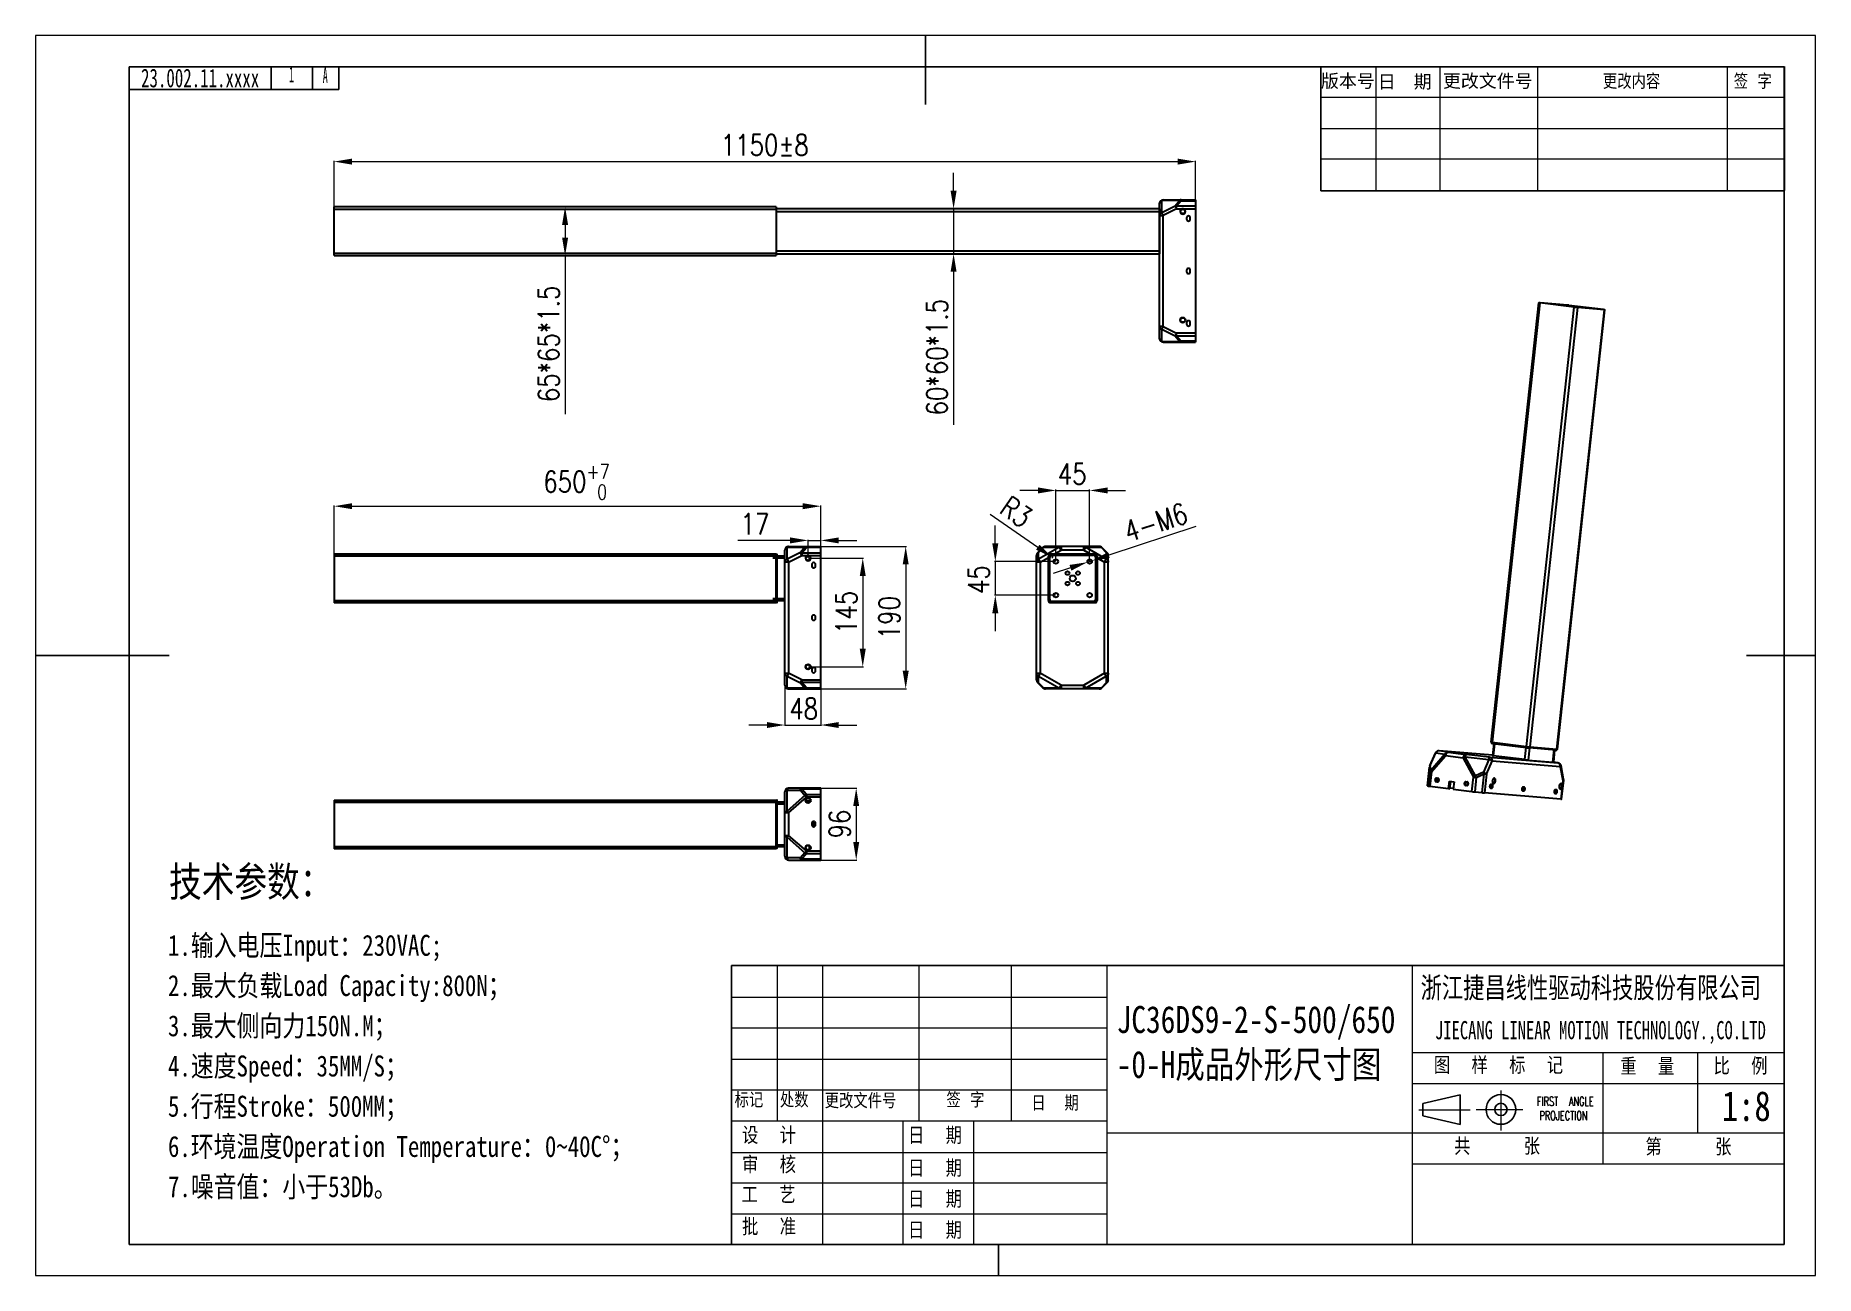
# Model space of a CAD drawing. Header units: inches. Extents: x 191 to 488, y -351 to -144.
import ezdxf

# ---------------------------------------------------------------- set-up
doc = ezdxf.new("R2010")
doc.units = ezdxf.units.IN
doc.header["$LTSCALE"] = 1.21
doc.header["$MEASUREMENT"] = 0
doc.header["$PDMODE"] = 3
doc.header["$PDSIZE"] = 0.3125
doc.linetypes.add('AD_LTYPE2 0.15 mm', pattern=[16, 13, -1, 1, -1])
doc.layers.get('0').update_dxf_attribs({"linetype": 'CONTINUOUS'})
doc.layers.get('Defpoints').update_dxf_attribs({"linetype": 'CONTINUOUS'})
doc.layers.add('6文字层', color=3, linetype='CONTINUOUS')
for name, color, linetype, lineweight in [('ACAD0', 7, 'CONTINUOUS', 35), ('EB0', 7, 'CONTINUOUS', 35), ('图框', 7, 'CONTINUOUS', 25)]:
    doc.layers.add(name, color=color, linetype=linetype, lineweight=lineweight)
doc.styles.add('SLDTEXTSTYLE3', font='txt.shx', dxfattribs={"width": 0.666667, "bigfont": 'bigfont'})
doc.styles.add('SLDTEXTSTYLE8', font='', dxfattribs={"width": 0.4669})
doc.styles.get("Standard").update_dxf_attribs({"font": 'txt.shx', "width": 0.8})
doc.styles.add('UserTxtStyle1', font='')
doc.styles.add('标准', font='', dxfattribs={"width": 0.667})
doc.styles.get('SLDTEXTSTYLE8').set_extended_font_data('宋体')
doc.styles.get('UserTxtStyle1').set_extended_font_data('宋体')
doc.styles.get('标准').set_extended_font_data('宋体')
doc.dimstyles.get("Standard").update_dxf_attribs({"dimtxt": 3.5, "dimasz": 3, "dimexe": 0.125, "dimexo": 0.0625, "dimgap": 1, "dimtad": 1, "dimdec": 0, "dimlfac": 8, "dimzin": 4, "dimdsep": 46, "dimtxsty": 'Standard', "dimcen": 0.09, "dimazin": 1, "dimtp": 0.01, "dimtm": 0.01, "dimtfac": 1, "dimtmove": 0, "dimatfit": 3, "dimldrblk": 'CLOSED', "dimfxl": 1, "dimtolj": 1, "dimtzin": 4, "dimarcsym": 0})

msp = doc.modelspace()

# ---------------------------------------------------------------- texts
at = {"layer": '6文字层', "width": 119.7768, "attachment_point": 1}
for s, insert, char_height in [('{\\fSimSun|b0|i0|c134|p0;\\C0;JC36DS9-2-S-500/650\\P-0-H成品外形尺寸图}', (371.31, -305.66), 4.5), ('{\\fSimSun|b0|i0|c134|p0;\\C0;1:8}', (472.3, -319.85), 5)]:
    msp.add_mtext(s, dxfattribs=dict(at, insert=insert, char_height=char_height))
at = {"layer": 'ACAD0', "color": 0, "linetype": 'Continuous', "lineweight": 0, "attachment_point": 1, "line_spacing_factor": 1.15057}
for s, insert, char_height, width, style in [('\\T1.001;1', (233.2, -148.9), 2.637, 1.7623, 'SLDTEXTSTYLE8'), ('\\T1.001;版本号', (405.4, -150.2), 2.1931, 29.4131, 'UserTxtStyle1'), ('\\T1.001;日  期', (414.9, -150.33), 2.1931, 29.4131, 'UserTxtStyle1'), ('\\T1.001;更改文件号', (425.76, -150.2), 2.1931, 29.4131, 'UserTxtStyle1'), ('{\\T1.001;FIRST  ANGLE}', (441.45, -320.82), 1.4953, 11.895, 'SLDTEXTSTYLE3'), ('\\T1.001;PROJECTION', (441.86, -323.2), 1.4953, 5.2429, 'SLDTEXTSTYLE3')]:
    msp.add_mtext(s, dxfattribs=dict(at, insert=insert, char_height=char_height, width=width, style=style))
at = {"layer": 'ACAD0', "color": 0, "linetype": 'Continuous', "lineweight": 18, "insert": (238.83, -149.03), "char_height": 2.6377, "width": 1.7623, "attachment_point": 1, "line_spacing_factor": 1.15057, "style": 'SLDTEXTSTYLE8'}
msp.add_mtext('{\\T1.001;A}', dxfattribs=at)
at = {"layer": 'ACAD0', "color": 0, "linetype": 'Continuous', "lineweight": 0, "attachment_point": 1, "line_spacing_factor": 1.15057}
for s, insert, char_height, width in [('\\T1.001;更改内容', (452.45, -150.2), 2.1931, 29.4131), ('\\T1.001;签 字', (474.29, -150.2), 2.1931, 29.4131), ('{\\fFangSong|b0|i0|c134|p2;技术参数：}', (213.18, -282.4), 5, 39.0008), ('{\\fsimsun|b0|i0|c0|p0;1.输入电压Input：230VAC;\\P2.最大负载Load Capacity:800N；\\P3.最大侧向力150N.M；\\P4.速度Speed：35MM/S；\\P5.行程Stroke：500MM；\\P6.环境温度Operation Temperature：0~40C%%D；\\P7.噪音值：小于53Db。}', (213, -293.78), 3.5, 90.154), ('\\T1.001;图  样  标  记', (424.25, -314.23), 2.4921, 29.4131), ('\\T1.001;重  量', (455.36, -314.43), 2.4921, 29.4131), ('\\T1.001;比  例', (470.92, -314.37), 2.4921, 29.4131), ('\\T1.001;标记', (307.55, -320.17), 2.193, 29.4131), ('\\T1.001;处数', (315.12, -320.17), 2.193, 29.4131), ('\\T1.001;更改文件号', (322.59, -320.3), 2.1931, 29.4131), ('\\T1.001;签 字', (342.9, -320.17), 2.1931, 29.4131), ('\\T1.001;日  期', (357.08, -320.7), 2.1931, 29.4131), ('\\T1.001;设  计', (308.8, -325.91), 2.4921, 29.4131), ('\\T1.001;日  期', (336.49, -325.94), 2.4921, 29.4131), ('\\T1.001;共     张', (427.62, -327.74), 2.4921, 29.4131), ('\\T1.001;第     张', (459.56, -327.85), 2.4921, 29.4131), ('\\T1.001;审  核', (308.8, -330.82), 2.4921, 29.4131), ('\\T1.001;日  期', (336.49, -331.41), 2.4921, 29.4131), ('\\T1.001;工  艺', (308.73, -335.83), 2.4921, 29.4131), ('\\T1.001;日  期', (336.49, -336.58), 2.4921, 29.4131), ('\\T1.001;批  准', (308.8, -341.18), 2.4921, 29.4131), ('\\T1.001;日  期', (336.49, -341.76), 2.4921, 29.4131)]:
    msp.add_mtext(s, dxfattribs=dict(at, insert=insert, char_height=char_height, width=width))
at = {"layer": 'EB0', "insert": (218.37, -150.83), "char_height": 3.1045, "width": 23.6582, "attachment_point": 5, "style": '标准'}
msp.add_mtext('23.002.11.xxxx', dxfattribs=at)
at = {"layer": '图框', "lineweight": 15, "insert": (422.03, -300.86), "char_height": 3.4702, "width": 64.8272, "attachment_point": 1, "style": '标准'}
msp.add_mtext('{\\W0.75;浙江捷昌线性驱动科技股份有限公司}', dxfattribs=at)
at = {"layer": '图框', "linetype": 'Continuous', "lineweight": 15, "insert": (452.04, -310.08), "char_height": 3.0417, "attachment_point": 5, "style": '标准'}
msp.add_mtext('JIECANG LINEAR MOTION TECHNOLOGY.,CO.LTD', dxfattribs=at)

# ---------------------------------------------------------------- blocks, each defined once
blk = doc.blocks.new('*D16')
at = {"color": 0, "lineweight": -2}
for p, q in [((316.82, -227.97), (308.08, -227.97)), ((319.82, -230.86), (319.82, -227.85)), ((319.82, -227.97), (321.94, -227.97)), ((321.94, -228.92), (321.94, -227.85)), ((324.94, -227.97), (327.94, -227.97))]:
    blk.add_line(p, q, dxfattribs=at)
at = {"color": 0}
for points in [[(316.82, -228.47), (316.82, -227.47), (319.82, -227.97)], [(324.94, -227.47), (324.94, -228.47), (321.94, -227.97)]]:
    blk.add_solid(points, dxfattribs=at)
at = {"layer": 'Defpoints', "color": 0}
for p in [(321.94, -227.97), (319.82, -230.92), (321.94, -228.98)]:
    blk.add_point(p, dxfattribs=at)
at = {"color": 0, "insert": (310.95, -225.22), "char_height": 3.5, "attachment_point": 5}
blk.add_mtext('\\A1;17', dxfattribs=at)
blk = doc.blocks.new('_CLOSED')
at = {"color": 0, "linetype": 'ByBlock'}
for p, q in [((0, 0), (-1, 0.167)), ((-1, 0.167), (-1, -0.167)), ((-1, -0.167), (0, 0)), ((-1, 0), (0, 0))]:
    blk.add_line(p, q, dxfattribs=at)
blk = doc.blocks.new('*D17')
at = {"color": 0, "lineweight": -2}
for p, q in [((319.88, -230.92), (329.06, -230.92)), ((328.94, -233.92), (328.94, -246.05)), ((319.88, -249.05), (329.06, -249.05))]:
    blk.add_line(p, q, dxfattribs=at)
at = {"color": 0}
for points in [[(329.44, -233.92), (328.44, -233.92), (328.94, -230.92)], [(328.44, -246.05), (329.44, -246.05), (328.94, -249.05)]]:
    blk.add_solid(points, dxfattribs=at)
at = {"layer": 'Defpoints', "color": 0}
for p in [(319.82, -230.92), (319.82, -249.05), (328.94, -249.05)]:
    blk.add_point(p, dxfattribs=at)
at = {"color": 0, "insert": (326.19, -239.98), "char_height": 3.5, "attachment_point": 5, "rotation": 90}
blk.add_mtext('\\A1;145', dxfattribs=at)
blk = doc.blocks.new('*D18')
at = {"color": 0, "lineweight": -2}
for p, q in [((322, -228.98), (336.24, -228.98)), ((336.11, -231.98), (336.11, -249.73)), ((322, -252.73), (336.24, -252.73))]:
    blk.add_line(p, q, dxfattribs=at)
at = {"color": 0}
for points in [[(336.61, -231.98), (335.61, -231.98), (336.11, -228.98)], [(335.61, -249.73), (336.61, -249.73), (336.11, -252.73)]]:
    blk.add_solid(points, dxfattribs=at)
at = {"layer": 'Defpoints', "color": 0}
for p in [(321.94, -228.98), (321.94, -252.73), (336.11, -252.73)]:
    blk.add_point(p, dxfattribs=at)
at = {"color": 0, "insert": (333.36, -240.86), "char_height": 3.5, "attachment_point": 5, "rotation": 90}
blk.add_mtext('\\A1;190', dxfattribs=at)
blk = doc.blocks.new('*D19')
at = {"color": 0, "lineweight": -2}
for p, q in [((315.94, -252.17), (315.94, -258.9)), ((321.94, -252.8), (321.94, -258.9)), ((312.94, -258.77), (309.94, -258.77)), ((315.94, -258.77), (321.94, -258.77)), ((324.94, -258.77), (327.94, -258.77))]:
    blk.add_line(p, q, dxfattribs=at)
at = {"color": 0}
for points in [[(312.94, -259.27), (312.94, -258.27), (315.94, -258.77)], [(324.94, -258.27), (324.94, -259.27), (321.94, -258.77)]]:
    blk.add_solid(points, dxfattribs=at)
at = {"layer": 'Defpoints', "color": 0}
for p in [(315.94, -252.11), (321.94, -252.73), (321.94, -258.77)]:
    blk.add_point(p, dxfattribs=at)
at = {"color": 0, "insert": (319.09, -256.02), "char_height": 3.5, "attachment_point": 5}
blk.add_mtext('\\A1;48', dxfattribs=at)
blk = doc.blocks.new('*D20')
at = {"color": 0, "lineweight": -2}
for p, q in [((322, -269.3), (327.98, -269.3)), ((327.85, -272.3), (327.85, -278.3)), ((322, -281.3), (327.98, -281.3))]:
    blk.add_line(p, q, dxfattribs=at)
at = {"color": 0}
for points in [[(328.35, -272.3), (327.35, -272.3), (327.85, -269.3)], [(327.35, -278.3), (328.35, -278.3), (327.85, -281.3)]]:
    blk.add_solid(points, dxfattribs=at)
at = {"layer": 'Defpoints', "color": 0}
for p in [(321.94, -269.3), (321.94, -281.3), (327.85, -281.3)]:
    blk.add_point(p, dxfattribs=at)
at = {"color": 0, "insert": (325.1, -275.3), "char_height": 3.5, "attachment_point": 5, "rotation": 90}
blk.add_mtext('\\A1;96', dxfattribs=at)
blk = doc.blocks.new('*D21')
at = {"color": 0, "lineweight": -2}
for p, q in [((358.17, -219.63), (355.17, -219.63)), ((361.17, -231.42), (361.17, -219.5)), ((361.17, -219.63), (366.8, -219.63)), ((366.8, -231.42), (366.8, -219.5)), ((369.8, -219.63), (372.8, -219.63))]:
    blk.add_line(p, q, dxfattribs=at)
at = {"color": 0}
for points in [[(358.17, -220.13), (358.17, -219.13), (361.17, -219.63)], [(369.8, -219.13), (369.8, -220.13), (366.8, -219.63)]]:
    blk.add_solid(points, dxfattribs=at)
at = {"layer": 'Defpoints', "color": 0}
for p in [(366.8, -219.63), (361.17, -231.48), (366.8, -231.48)]:
    blk.add_point(p, dxfattribs=at)
at = {"color": 0, "insert": (363.88, -216.88), "char_height": 3.5, "attachment_point": 5}
blk.add_mtext('\\A1;45', dxfattribs=at)
blk = doc.blocks.new('*D23')
at = {"color": 0, "lineweight": -2}
for p, q in [((384.51, -225.66), (370.01, -230.43)), ((366.44, -231.6), (367.16, -231.37)), ((363.59, -232.54), (360.74, -233.48))]:
    blk.add_line(p, q, dxfattribs=at)
at = {"color": 0}
for points in [[(363.75, -233.01), (363.44, -232.06), (366.44, -231.6)], [(369.85, -229.95), (370.16, -230.9), (367.16, -231.37)]]:
    blk.add_solid(points, dxfattribs=at)
at = {"layer": 'Defpoints', "color": 0}
for p in [(366.44, -231.6), (367.16, -231.37)]:
    blk.add_point(p, dxfattribs=at)
at = {"color": 0, "insert": (377.82, -224.96), "char_height": 3.5, "attachment_point": 5, "rotation": 18.214}
blk.add_mtext('\\A1;4-M6', dxfattribs=at)
blk = doc.blocks.new('*D25')
at = {"color": 0, "lineweight": -2}
blk.add_line((350.22, -223.57), (358.15, -229.11), dxfattribs=at)
blk.add_arc((360.3, -230.61), 0.375, 305.9016, 80.4396, dxfattribs=at)
at = {"color": 0}
blk.add_solid([(357.86, -229.52), (358.43, -228.7), (360.61, -230.82)], dxfattribs=at)
at = {"layer": 'Defpoints', "color": 0}
for p in [(360.3, -230.61), (360.61, -230.82)]:
    blk.add_point(p, dxfattribs=at)
at = {"color": 0, "insert": (354.53, -223.23), "char_height": 3.5, "attachment_point": 5, "rotation": 325.0897}
blk.add_mtext('\\A1;R3', dxfattribs=at)
blk = doc.blocks.new('*D26')
at = {"color": 0, "lineweight": -2}
for p, q in [((351.06, -228.48), (351.06, -225.48)), ((361.11, -231.48), (350.93, -231.48)), ((351.06, -231.48), (351.06, -237.11)), ((361.11, -237.11), (350.93, -237.11)), ((351.06, -240.11), (351.06, -243.11))]:
    blk.add_line(p, q, dxfattribs=at)
at = {"color": 0}
for points in [[(350.56, -228.48), (351.56, -228.48), (351.06, -231.48)], [(351.56, -240.11), (350.56, -240.11), (351.06, -237.11)]]:
    blk.add_solid(points, dxfattribs=at)
at = {"layer": 'Defpoints', "color": 0}
for p in [(361.17, -231.48), (351.06, -237.11), (361.17, -237.11)]:
    blk.add_point(p, dxfattribs=at)
at = {"color": 0, "insert": (348.31, -234.5), "char_height": 3.5, "attachment_point": 5, "rotation": 90}
blk.add_mtext('\\A1;45', dxfattribs=at)
blk = doc.blocks.new('x')
for p, q in [((240.72, -220.67), (240.72, -208.5)), ((243.72, -208.63), (318.94, -208.63)), ((321.94, -219.42), (321.94, -208.5))]:
    blk.add_line(p, q)
for points in [[(243.72, -208.13), (243.72, -209.13), (240.72, -208.63)], [(318.94, -209.13), (318.94, -208.13), (321.94, -208.63)]]:
    blk.add_solid(points)
at = {"insert": (281.18, -204.56), "char_height": 3.5, "attachment_point": 5}
blk.add_mtext('{\\A1;650{\\H0.7x;\\S+7^  0;}}', dxfattribs=at)
blk = doc.blocks.new('*D31')
at = {"color": 0, "lineweight": -2}
for p, q in [((240.72, -172.26), (240.72, -164.64)), ((243.72, -164.76), (381.47, -164.76)), ((384.47, -171.07), (384.47, -164.64))]:
    blk.add_line(p, q, dxfattribs=at)
at = {"color": 0}
for points in [[(243.72, -164.26), (243.72, -165.26), (240.72, -164.76)], [(381.47, -165.26), (381.47, -164.26), (384.47, -164.76)]]:
    blk.add_solid(points, dxfattribs=at)
at = {"layer": 'Defpoints', "color": 0}
for p in [(384.47, -164.76), (384.47, -171.13), (240.72, -172.32)]:
    blk.add_point(p, dxfattribs=at)
at = {"color": 0, "insert": (312.6, -162.01), "char_height": 3.5, "attachment_point": 5}
blk.add_mtext('\\A1;{\\A1;1150{}{\\C3;%%p8}}', dxfattribs=at)
blk = doc.blocks.new('*D33')
at = {"color": 0, "lineweight": -2}
for p, q in [((344.1, -169.63), (344.1, -166.63)), ((346.41, -172.63), (343.98, -172.63)), ((344.1, -172.63), (344.1, -180.13)), ((346.41, -180.13), (343.98, -180.13)), ((344.1, -183.13), (344.1, -208.67))]:
    blk.add_line(p, q, dxfattribs=at)
at = {"color": 0}
for points in [[(343.6, -169.63), (344.6, -169.63), (344.1, -172.63)], [(344.6, -183.13), (343.6, -183.13), (344.1, -180.13)]]:
    blk.add_solid(points, dxfattribs=at)
at = {"layer": 'Defpoints', "color": 0}
for p in [(346.47, -172.63), (344.1, -180.13), (346.47, -180.13)]:
    blk.add_point(p, dxfattribs=at)
at = {"color": 0, "insert": (341.35, -197.4), "char_height": 3.5, "attachment_point": 5, "rotation": 90}
blk.add_mtext('\\A1;60*60*1.5', dxfattribs=at)
blk = doc.blocks.new('*D35')
at = {"color": 0, "lineweight": -2}
for p, q in [((279.45, -172.32), (279.15, -172.32)), ((279.27, -175.32), (279.27, -177.45)), ((279.45, -180.45), (279.15, -180.45)), ((279.27, -180.45), (279.27, -206.91))]:
    blk.add_line(p, q, dxfattribs=at)
at = {"color": 0}
for points in [[(279.77, -175.32), (278.77, -175.32), (279.27, -172.32)], [(278.77, -177.45), (279.77, -177.45), (279.27, -180.45)]]:
    blk.add_solid(points, dxfattribs=at)
at = {"layer": 'Defpoints', "color": 0}
for p in [(279.51, -172.32), (279.27, -180.45), (279.51, -180.45)]:
    blk.add_point(p, dxfattribs=at)
at = {"color": 0, "insert": (276.52, -195.18), "char_height": 3.5, "attachment_point": 5, "rotation": 90}
blk.add_mtext('\\A1;65*65*1.5', dxfattribs=at)

# ---------------------------------------------------------------- dimensions: what is measured, and where the dimension line sits
dim = msp.add_linear_dim(base=(384.47, -164.76), p1=(240.72, -172.32), p2=(384.47, -171.13), text='{\\A1;<>{}{\\C3;%%p8}}', dimstyle='Standard', override={"dimgap": 1, "dimtad": 1, "dimjust": 0, "dimdec": 0, "dimlfac": 8, "dimpost": '<>', "dimse1": 0, "dimse2": 0, "dimsd1": 0, "dimsd2": 0, "dimtol": 0, "dimlim": 0, "dimtp": 8, "dimtm": 8, "dimtdec": 0, "dimtofl": 1})
dim.commit()
dim.dimension.update_dxf_attribs({"geometry": '*D31', "text_midpoint": (312.6, -162.01)})
dim = msp.add_linear_dim(base=(344.1, -180.13), p1=(346.47, -172.63), p2=(346.47, -180.13), angle=90, text='60*60*1.5', dimstyle='Standard', override={"dimgap": 1, "dimtad": 1, "dimjust": 0, "dimdec": 0, "dimlfac": 8, "dimpost": '<>', "dimse1": 0, "dimse2": 0, "dimsd1": 0, "dimsd2": 0, "dimtofl": 1})
dim.commit()
dim.dimension.update_dxf_attribs({"geometry": '*D33', "text_midpoint": (341.35, -197.4)})
dim = msp.add_linear_dim(base=(279.27, -180.45), p1=(279.51, -172.32), p2=(279.51, -180.45), angle=90, text='65*65*1.5', dimstyle='Standard', override={"dimgap": 1, "dimtad": 1, "dimdec": 0, "dimlfac": 8, "dimpost": '<>', "dimse1": 0, "dimse2": 0, "dimsd1": 0, "dimsd2": 0, "dimtofl": 1})
dim.commit()
dim.dimension.update_dxf_attribs({"geometry": '*D35', "text_midpoint": (279.27, -195.18), "dimtype": 160})
for base, p1, p2, picture, middle in [((366.8, -219.63), (361.17, -231.48), (366.8, -231.48), '*D21', (363.88, -219.63)), ((321.94, -227.97), (319.82, -230.92), (321.94, -228.98), '*D16', (310.95, -227.97)), ((321.94, -258.77), (315.94, -252.11), (321.94, -252.73), '*D19', (319.09, -258.77))]:
    dim = msp.add_linear_dim(base=base, p1=p1, p2=p2, dimstyle='Standard')
    dim.commit()
    dim.dimension.update_dxf_attribs({"geometry": picture, "text_midpoint": middle, "dimtype": 160})
dim = msp.add_radius_dim(center=(360.3, -230.61), mpoint=(360.61, -230.82), dimstyle='Standard')
dim.commit()
dim.dimension.update_dxf_attribs({"geometry": '*D25', "text_midpoint": (360.55, -230.78), "dimtype": 164})
dim = msp.add_diameter_dim_2p(p1=(366.44, -231.6), p2=(367.16, -231.37), text='4-M<>', dimstyle='Standard', override={"dimgap": 1, "dimtad": 1, "dimtih": 0, "dimtoh": 0, "dimdec": 0, "dimlfac": 8, "dimpost": '<>', "dimcen": 0, "dimse1": 0, "dimse2": 0, "dimsd1": 0, "dimsd2": 0, "dimtix": 0, "dimtofl": 1, "dimatfit": 3})
dim.commit()
dim.dimension.update_dxf_attribs({"geometry": '*D23', "text_midpoint": (375.87, -228.5), "dimtype": 163})
dim = msp.add_linear_dim(base=(351.06, -237.11), p1=(361.17, -231.48), p2=(361.17, -237.11), angle=90, dimstyle='Standard')
dim.commit()
dim.dimension.update_dxf_attribs({"geometry": '*D26', "text_midpoint": (351.06, -234.5), "dimtype": 160})
for base, p1, p2, picture, middle in [((328.94, -249.05), (319.82, -230.92), (319.82, -249.05), '*D17', (326.19, -239.98)), ((336.11, -252.73), (321.94, -228.98), (321.94, -252.73), '*D18', (333.36, -240.86)), ((327.85, -281.3), (321.94, -269.3), (321.94, -281.3), '*D20', (325.1, -275.3))]:
    dim = msp.add_linear_dim(base=base, p1=p1, p2=p2, angle=90, dimstyle='Standard')
    dim.commit()
    dim.dimension.update_dxf_attribs({"geometry": picture, "text_midpoint": middle})

# ---------------------------------------------------------------- linework, layer by layer
at = {"color": 7, "linetype": 'Continuous', "lineweight": 35}
for p, q in [((378.47, -194.26), (378.47, -171.76)), ((381.82, -171.26), (378.85, -171.26)), ((378.85, -173.25), (378.85, -171.26)), ((378.85, -173.25), (381.06, -172.14)), ((379.1, -171.13), (384.47, -171.13)), ((381.06, -172.14), (381.82, -171.26)), ((381.06, -172.14), (381.31, -172.64)), ((382.07, -171.32), (381.31, -172.2)), ((384.47, -172.2), (381.31, -172.2)), ((381.31, -172.64), (381.31, -172.2)), ((382.07, -171.32), (382.07, -171.13)), ((382.07, -171.32), (384.47, -171.32)), ((384.47, -171.13), (384.47, -194.88)), ((240.72, -180.45), (240.72, -172.32)), ((314.47, -172.32), (240.72, -172.32)), ((240.72, -172.7), (314.47, -172.7)), ((314.47, -172.32), (314.47, -180.45)), ((378.47, -172.63), (314.47, -172.63)), ((314.47, -173.07), (378.47, -173.07)), ((378.47, -172.63), (378.47, -180.13)), ((378.47, -173.75), (379.1, -173.75)), ((379.1, -173.75), (378.85, -173.25)), ((381.31, -172.64), (379.1, -173.75)), ((379.1, -192.27), (379.1, -173.75)), ((381.31, -172.64), (382.26, -172.64)), ((382.26, -172.64), (382.27, -172.7)), ((382.35, -172.7), (382.35, -172.63)), ((382.42, -172.7), (382.44, -172.64)), ((382.44, -172.64), (384.47, -172.64)), ((382.97, -174.13), (382.97, -174.38)), ((383.6, -174.38), (383.6, -174.13)), ((314.47, -180.07), (240.72, -180.07)), ((240.72, -180.45), (314.47, -180.45)), ((378.47, -179.7), (314.47, -179.7)), ((314.47, -180.13), (378.47, -180.13)), ((382.97, -182.88), (382.97, -183.13)), ((383.6, -183.13), (383.6, -182.88)), ((433.82, -261.63), (441.76, -188.32)), ((441.91, -188.34), (433.96, -261.65)), ((439.73, -262.36), (447.67, -189.06)), ((448.2, -189.11), (440.25, -262.42)), ((447.67, -189.06), (441.91, -188.34)), ((446.52, -188.72), (441.99, -188.34)), ((444.78, -262.79), (452.73, -189.49)), ((444.86, -262.8), (452.8, -189.49)), ((446.5, -188.91), (446.52, -188.72)), ((446.78, -188.75), (446.76, -188.94)), ((452.55, -189.46), (446.78, -188.75)), ((452.73, -189.49), (448.2, -189.11)), ((379.1, -192.27), (378.47, -192.27)), ((378.85, -192.77), (379.1, -192.27)), ((381.06, -193.87), (378.85, -192.77)), ((378.85, -194.76), (378.85, -192.77)), ((379.1, -192.27), (381.31, -193.37)), ((382.97, -191.63), (382.97, -191.88)), ((383.6, -191.88), (383.6, -191.63)), ((378.85, -194.76), (381.82, -194.76)), ((379.1, -194.88), (384.47, -194.88)), ((381.31, -193.37), (381.06, -193.87)), ((381.82, -194.76), (381.06, -193.87)), ((384.47, -193.37), (381.31, -193.37)), ((381.31, -193.82), (381.31, -193.37)), ((381.31, -193.82), (384.47, -193.82)), ((381.31, -193.82), (382.07, -194.7)), ((384.47, -194.7), (382.07, -194.7)), ((382.07, -194.88), (382.07, -194.7)), ((240.72, -230.23), (240.72, -238.36)), ((240.72, -230.23), (314.47, -230.23)), ((314.47, -230.61), (240.72, -230.61)), ((313.91, -230.55), (315.94, -230.55)), ((315.94, -230.92), (313.91, -230.92)), ((314.47, -238.36), (314.47, -230.23)), ((314.47, -230.28), (314.6, -230.28)), ((314.66, -230.71), (314.47, -230.71)), ((314.6, -238.33), (314.6, -230.28)), ((314.66, -238.26), (314.66, -230.34)), ((315.94, -252.11), (315.94, -229.61)), ((316.57, -231.6), (315.94, -231.6)), ((316.32, -229.11), (319.29, -229.11)), ((316.32, -231.1), (316.32, -229.11)), ((318.53, -229.99), (316.32, -231.1)), ((316.32, -231.1), (316.57, -231.6)), ((316.57, -228.98), (321.94, -228.98)), ((316.57, -231.6), (318.78, -230.49)), ((316.57, -231.6), (316.57, -250.12)), ((319.29, -229.11), (318.53, -229.99)), ((318.78, -230.49), (318.53, -229.99)), ((318.78, -230.05), (319.54, -229.17)), ((318.78, -230.05), (321.94, -230.05)), ((318.78, -230.05), (318.78, -230.49)), ((318.78, -230.49), (319.73, -230.49)), ((319.54, -228.98), (319.54, -229.17)), ((321.94, -229.17), (319.54, -229.17)), ((319.74, -230.55), (319.73, -230.49)), ((319.82, -230.55), (319.82, -230.48)), ((319.9, -230.49), (319.89, -230.55)), ((319.9, -230.49), (321.94, -230.49)), ((321.94, -252.73), (321.94, -228.98)), ((357.92, -251.22), (357.92, -230.49)), ((358.55, -231.6), (357.92, -231.6)), ((358.99, -229.17), (358.11, -230.05)), ((358.26, -229.99), (359.15, -229.11)), ((361.75, -229.11), (358.26, -231.1)), ((358.26, -231.1), (358.26, -229.99)), ((358.26, -231.1), (358.55, -231.6)), ((358.55, -231.6), (359.92, -230.81)), ((358.55, -231.6), (358.55, -250.12)), ((359.15, -229.11), (361.75, -229.11)), ((368.42, -228.98), (359.43, -228.98)), ((359.92, -237.98), (359.92, -230.61)), ((360.11, -230.61), (360.11, -237.98)), ((360.14, -230.86), (360.11, -230.86)), ((360.14, -237.76), (360.14, -230.83)), ((360.3, -230.23), (367.67, -230.23)), ((367.67, -230.42), (360.3, -230.42)), ((360.52, -230.45), (360.36, -230.45)), ((360.52, -230.45), (367.46, -230.45)), ((360.94, -230.23), (362.03, -229.61)), ((362.03, -229.61), (361.75, -229.11)), ((361.9, -230.45), (361.9, -230.42)), ((362.03, -228.98), (362.03, -229.61)), ((365.82, -229.61), (362.03, -229.61)), ((362.4, -230.45), (362.4, -230.42)), ((365.52, -230.45), (365.52, -230.42)), ((365.82, -229.61), (365.82, -228.98)), ((366.1, -229.11), (365.82, -229.61)), ((365.82, -229.61), (366.91, -230.23)), ((366.02, -230.45), (366.02, -230.42)), ((369.58, -231.1), (366.1, -229.11)), ((366.1, -229.11), (368.7, -229.11)), ((367.56, -230.45), (367.46, -230.45)), ((367.83, -230.83), (367.83, -237.76)), ((367.86, -237.98), (367.86, -230.61)), ((368.05, -230.61), (368.05, -237.98)), ((368.05, -230.88), (369.3, -231.6)), ((368.7, -229.11), (369.58, -229.99)), ((369.74, -230.05), (368.86, -229.17)), ((369.3, -231.6), (369.58, -231.1)), ((369.3, -250.12), (369.3, -231.6)), ((369.92, -231.6), (369.3, -231.6)), ((369.58, -229.99), (369.58, -231.1)), ((369.92, -251.22), (369.92, -230.49)), ((320.44, -231.98), (320.44, -232.23)), ((321.07, -232.23), (321.07, -231.98)), ((360.11, -231.73), (360.14, -231.73)), ((360.14, -231.95), (360.11, -231.95)), ((360.11, -233.03), (360.14, -233.03)), ((360.14, -233.25), (360.11, -233.25)), ((367.83, -232.24), (367.86, -232.24)), ((367.83, -232.74), (367.86, -232.74)), ((360.11, -235.35), (360.14, -235.35)), ((360.14, -235.58), (360.11, -235.58)), ((360.11, -236.65), (360.14, -236.65)), ((360.14, -236.88), (360.11, -236.88)), ((367.83, -235.86), (367.86, -235.86)), ((367.83, -236.36), (367.86, -236.36)), ((240.72, -237.98), (314.47, -237.98)), ((314.47, -238.36), (240.72, -238.36)), ((313.91, -237.67), (315.94, -237.67)), ((315.94, -238.05), (313.91, -238.05)), ((314.47, -237.89), (314.66, -237.89)), ((314.6, -238.33), (314.47, -238.33)), ((360.11, -237.74), (360.14, -237.74)), ((360.3, -238.17), (367.67, -238.17)), ((367.67, -238.36), (360.3, -238.36)), ((367.56, -238.15), (360.36, -238.15)), ((360.52, -238.14), (360.52, -238.15)), ((367.46, -238.14), (360.52, -238.14)), ((361.39, -238.15), (361.39, -238.14)), ((361.61, -238.14), (361.61, -238.15)), ((361.9, -238.15), (361.9, -238.17)), ((362.4, -238.15), (362.4, -238.17)), ((362.69, -238.15), (362.69, -238.14)), ((362.91, -238.14), (362.91, -238.15)), ((365.01, -238.15), (365.01, -238.14)), ((365.24, -238.14), (365.24, -238.15)), ((365.52, -238.15), (365.52, -238.17)), ((366.02, -238.15), (366.02, -238.17)), ((366.31, -238.15), (366.31, -238.14)), ((366.54, -238.14), (366.54, -238.15)), ((367.4, -238.15), (367.4, -238.14)), ((367.81, -237.9), (367.81, -237.87)), ((320.44, -240.73), (320.44, -240.98)), ((321.07, -240.98), (321.07, -240.73)), ((315.94, -250.12), (316.57, -250.12)), ((316.57, -250.12), (316.32, -250.62)), ((316.32, -250.62), (318.53, -251.72)), ((316.32, -252.61), (316.32, -250.62)), ((318.78, -251.22), (316.57, -250.12)), ((318.53, -251.72), (318.78, -251.22)), ((318.53, -251.72), (319.29, -252.61)), ((318.78, -251.22), (321.94, -251.22)), ((318.78, -251.22), (318.78, -251.67)), ((321.94, -251.67), (318.78, -251.67)), ((319.54, -252.55), (318.78, -251.67)), ((320.44, -249.48), (320.44, -249.73)), ((321.07, -249.73), (321.07, -249.48)), ((357.92, -250.12), (358.55, -250.12)), ((358.11, -251.67), (358.99, -252.55)), ((358.55, -250.12), (358.26, -250.62)), ((358.26, -250.62), (361.75, -252.61)), ((358.26, -251.72), (358.26, -250.62)), ((359.15, -252.61), (358.26, -251.72)), ((362.03, -252.11), (358.55, -250.12)), ((361.75, -252.61), (362.03, -252.11)), ((362.03, -252.11), (365.82, -252.11)), ((362.03, -252.11), (362.03, -252.73)), ((369.3, -250.12), (365.82, -252.11)), ((365.82, -252.11), (366.1, -252.61)), ((365.82, -252.73), (365.82, -252.11)), ((366.1, -252.61), (369.58, -250.62)), ((369.58, -251.72), (368.7, -252.61)), ((368.86, -252.55), (369.74, -251.67)), ((369.3, -250.12), (369.92, -250.12)), ((369.58, -250.62), (369.3, -250.12)), ((369.58, -250.62), (369.58, -251.72)), ((319.29, -252.61), (316.32, -252.61)), ((316.57, -252.73), (321.94, -252.73)), ((319.54, -252.55), (321.94, -252.55)), ((319.54, -252.55), (319.54, -252.73)), ((361.75, -252.61), (359.15, -252.61)), ((368.42, -252.73), (359.43, -252.73)), ((368.7, -252.61), (366.1, -252.61)), ((423.58, -265.6), (424.5, -263.46)), ((423.65, -265.55), (424.57, -263.41)), ((426.07, -263.64), (423.72, -266.34)), ((423.84, -266.61), (426.19, -263.91)), ((424.57, -263.41), (426.07, -263.64)), ((434.02, -263.82), (425.12, -263.08)), ((425.12, -263.08), (425.14, -263.09)), ((426.64, -263.32), (425.14, -263.09)), ((429.15, -264.28), (426.19, -263.91)), ((426.64, -263.32), (429.6, -263.69)), ((429.15, -264.28), (430.86, -267.48)), ((429.47, -264.06), (433.42, -264.5)), ((431.19, -267.27), (429.47, -264.06)), ((433.54, -264.13), (429.6, -263.69)), ((433.54, -264.13), (444.91, -265.07)), ((433.87, -261.64), (433.86, -261.76)), ((433.96, -261.65), (439.73, -262.36)), ((434.24, -261.87), (434.02, -263.88)), ((434.04, -261.66), (434.03, -261.78)), ((434.03, -261.78), (439.64, -262.48)), ((434.06, -261.85), (439.67, -262.54)), ((434.38, -261.89), (434.16, -263.9)), ((439.44, -264.55), (434.16, -263.9)), ((439.44, -264.55), (439.66, -262.54)), ((439.64, -262.48), (439.65, -262.35)), ((440.18, -262.6), (439.96, -264.61)), ((444.6, -262.96), (440.2, -262.6)), ((440.25, -262.42), (444.78, -262.79)), ((440.26, -262.42), (440.25, -262.54)), ((440.25, -262.54), (444.66, -262.91)), ((444.11, -264.95), (444.33, -262.94)), ((444.4, -262.95), (444.19, -264.96)), ((444.66, -262.91), (444.67, -262.78)), ((444.76, -262.79), (444.75, -262.91)), ((423.19, -268.93), (423.53, -265.78)), ((423.54, -265.78), (423.19, -268.93)), ((423.34, -268.97), (423.6, -266.58)), ((423.54, -265.78), (423.53, -265.78)), ((423.54, -265.78), (423.6, -266.58)), ((423.58, -265.6), (423.58, -265.6)), ((423.84, -266.61), (423.58, -269)), ((423.72, -266.34), (423.65, -265.55)), ((432.5, -266.65), (431.19, -267.27)), ((431.32, -267.53), (432.63, -266.91)), ((432.29, -270.05), (432.63, -266.91)), ((433.42, -264.5), (432.5, -266.65)), ((433.05, -266.95), (432.71, -270.1)), ((433.05, -266.95), (433.96, -264.81)), ((445.33, -265.75), (433.96, -264.81)), ((439.96, -264.61), (444.11, -264.95)), ((444.19, -264.96), (444.91, -265.07)), ((444.94, -265.07), (444.19, -264.96)), ((444.91, -265.07), (444.94, -265.07)), ((445.04, -265.11), (444.91, -265.07)), ((445.33, -265.75), (445.78, -268.01)), ((445.9, -267.83), (445.46, -265.57)), ((315.94, -280.68), (315.94, -269.93)), ((316.32, -269.64), (318.53, -269.64)), ((316.32, -273.13), (316.32, -269.64)), ((321.94, -269.3), (316.57, -269.3)), ((318.53, -269.64), (319.29, -270.53)), ((318.78, -269.3), (318.78, -269.49)), ((321.94, -269.49), (318.78, -269.49)), ((319.54, -270.37), (318.78, -269.49)), ((319.73, -269.3), (319.82, -269.3)), ((319.82, -269.3), (319.9, -269.3)), ((321.94, -281.3), (321.94, -269.3)), ((423.19, -268.93), (423.34, -268.97)), ((423.19, -268.93), (423.19, -268.93)), ((423.58, -269), (426.7, -269.39)), ((424.87, -268.27), (424.64, -268.25)), ((424.84, -268.28), (424.64, -268.25)), ((424.71, -267.63), (424.7, -267.63)), ((424.71, -267.63), (424.9, -267.66)), ((424.73, -268.18), (424.78, -268.19)), ((424.84, -268.28), (424.84, -268.28)), ((424.84, -268.28), (424.84, -268.28)), ((424.89, -268.27), (424.87, -268.27)), ((424.99, -267.71), (424.97, -267.68)), ((426.7, -269.39), (426.83, -268.15)), ((426.7, -269.39), (426.93, -269.41)), ((426.83, -268.15), (427.61, -268.24)), ((426.93, -269.41), (427.06, -268.17)), ((426.95, -269.24), (427.5, -269.29)), ((427.61, -268.24), (427.48, -269.49)), ((427.48, -269.49), (430.6, -269.87)), ((429.76, -268.88), (429.53, -268.86)), ((429.72, -268.88), (429.53, -268.86)), ((429.6, -268.24), (429.59, -268.24)), ((429.6, -268.24), (429.79, -268.26)), ((429.72, -268.88), (429.73, -268.88)), ((429.72, -268.88), (429.73, -268.88)), ((429.77, -268.88), (429.76, -268.88)), ((429.98, -268.55), (429.92, -268.58)), ((430, -268.61), (429.97, -268.61)), ((430, -268.52), (429.98, -268.55)), ((429.99, -268.62), (430, -268.62)), ((429.99, -268.62), (430, -268.62)), ((430.6, -269.87), (430.86, -267.48)), ((431.32, -267.53), (431.06, -269.92)), ((431.06, -269.92), (432.29, -270.05)), ((445.44, -271.15), (432.71, -270.1)), ((433.7, -269.23), (433.64, -269.26)), ((433.87, -269.31), (433.69, -269.29)), ((433.71, -269.3), (433.72, -269.3)), ((433.71, -269.3), (433.72, -269.3)), ((433.72, -268.69), (433.74, -268.72)), ((433.72, -269.3), (433.87, -269.31)), ((433.94, -268.69), (433.78, -268.68)), ((433.94, -268.69), (433.94, -268.69)), ((434.13, -267.75), (434.07, -267.84)), ((434.21, -267.69), (434.13, -267.75)), ((434.18, -268.46), (434.18, -268.46)), ((434.27, -267.72), (434.26, -267.72)), ((439.07, -269.67), (439.01, -269.71)), ((439.24, -269.76), (439.06, -269.74)), ((439.08, -269.75), (439.09, -269.75)), ((439.08, -269.75), (439.09, -269.75)), ((439.09, -269.14), (439.12, -269.17)), ((439.09, -269.75), (439.24, -269.76)), ((439.31, -269.14), (439.16, -269.13)), ((439.31, -269.14), (439.31, -269.14)), ((444.44, -270.12), (444.39, -270.16)), ((444.61, -270.21), (444.43, -270.18)), ((444.46, -269.58), (444.49, -269.61)), ((444.46, -270.19), (444.61, -270.21)), ((444.46, -270.19), (444.46, -270.19)), ((444.46, -270.19), (444.46, -270.19)), ((444.68, -269.58), (444.53, -269.57)), ((444.69, -269.58), (444.68, -269.58)), ((445.31, -269.38), (445.31, -269.38)), ((445.4, -268.64), (445.39, -268.64)), ((445.4, -268.64), (445.4, -268.64)), ((445.65, -269.13), (445.44, -271.15)), ((445.57, -271.16), (445.91, -268.01)), ((445.78, -268.01), (445.67, -268.95)), ((240.72, -271.3), (240.72, -279.43)), ((240.72, -271.3), (314.47, -271.3)), ((314.47, -271.68), (240.72, -271.68)), ((314.47, -279.43), (314.47, -271.3)), ((314.47, -271.31), (314.6, -271.31)), ((314.66, -271.75), (314.47, -271.75)), ((314.6, -279.37), (314.6, -271.31)), ((314.66, -279.3), (314.66, -271.38)), ((314.66, -271.61), (315.94, -271.61)), ((315.94, -271.99), (314.66, -271.99)), ((319.29, -270.53), (316.32, -273.13)), ((316.32, -273.13), (316.57, -273.41)), ((316.57, -273.41), (319.54, -270.81)), ((319.54, -270.81), (319.29, -270.53)), ((319.45, -271.43), (320.07, -271.43)), ((319.54, -270.37), (321.94, -270.37)), ((319.54, -270.37), (319.54, -270.81)), ((321.94, -270.81), (319.54, -270.81)), ((320.07, -271.64), (320.07, -271.43)), ((316.57, -273.41), (315.94, -273.41)), ((316.57, -273.41), (316.57, -277.19)), ((320.44, -275.18), (320.44, -275.43)), ((320.69, -274.87), (320.69, -275.73)), ((321.07, -275.43), (321.07, -275.18)), ((240.72, -279.05), (314.47, -279.05)), ((314.47, -278.93), (314.66, -278.93)), ((314.66, -278.74), (315.94, -278.74)), ((315.94, -279.11), (314.66, -279.11)), ((315.94, -277.19), (316.57, -277.19)), ((316.57, -277.19), (316.32, -277.48)), ((316.32, -277.48), (319.29, -280.08)), ((316.32, -280.96), (316.32, -277.48)), ((319.54, -279.79), (316.57, -277.19)), ((319.67, -278.9), (319.96, -278.9)), ((320.07, -279.52), (320.07, -278.96)), ((314.47, -279.43), (240.72, -279.43)), ((314.6, -279.37), (314.47, -279.37)), ((318.53, -280.96), (316.32, -280.96)), ((316.57, -281.3), (321.94, -281.3)), ((319.29, -280.08), (318.53, -280.96)), ((318.78, -281.12), (319.54, -280.24)), ((318.78, -281.12), (321.94, -281.12)), ((318.78, -281.12), (318.78, -281.3)), ((319.29, -280.08), (319.54, -279.79)), ((319.54, -279.79), (321.94, -279.79)), ((319.54, -279.79), (319.54, -280.24)), ((321.94, -280.24), (319.54, -280.24)), ((319.82, -281.3), (319.73, -281.3)), ((319.9, -281.3), (319.82, -281.3))]:
    msp.add_line(p, q, dxfattribs=at)
for points in [[(445.24, -265.29), (445.15, -265.18), (445.04, -265.11)], [(433.75, -268.73), (433.79, -268.8), (433.8, -268.89), (433.8, -268.98), (433.78, -269.08), (433.75, -269.16), (433.7, -269.23)], [(439.12, -269.17), (439.16, -269.24), (439.18, -269.33), (439.17, -269.43), (439.15, -269.52), (439.12, -269.61), (439.07, -269.67)], [(444.49, -269.62), (444.53, -269.69), (444.55, -269.78), (444.55, -269.87), (444.53, -269.97), (444.49, -270.05), (444.44, -270.12)]]:
    msp.add_lwpolyline(points, dxfattribs=at)
for centre, radius in [((382.35, -173.07), 0.375), ((382.35, -191.2), 0.438), ((382.35, -191.2), 0.375), ((319.82, -230.92), 0.375), ((361.17, -231.48), 0.375), ((366.8, -231.48), 0.375), ((363.11, -233.42), 0.312), ((363.99, -234.3), 0.5), ((364.86, -233.42), 0.312), ((361.17, -237.11), 0.375), ((363.11, -235.17), 0.312), ((364.86, -235.17), 0.312), ((366.8, -237.11), 0.375), ((319.82, -249.05), 0.438), ((319.82, -249.05), 0.375), ((319.82, -271.36), 0.438), ((319.82, -271.36), 0.375), ((319.82, -279.24), 0.438), ((319.82, -279.24), 0.375)]:
    msp.add_circle(centre, radius, dxfattribs=at)
for centre, radius, start, end in [((379.1, -171.76), 0.625, 90, 180), ((379.09, -173.88), 0.674, 110.651, 113.2999), ((382.35, -173.07), 0.437, 101.5659, 78.4341), ((382.35, -173.03), 0.396, 77.1905, 102.8131), ((383.29, -174.13), 0.312, 0, 180), ((383.29, -174.38), 0.312, 180, 0), ((383.29, -182.88), 0.312, 0, 180), ((383.29, -183.13), 0.312, 180, 0), ((379.09, -192.14), 0.672, 246.6968, 249.3524), ((383.29, -191.63), 0.312, 0, 180), ((383.29, -191.88), 0.312, 180, 0), ((379.1, -194.26), 0.625, 180, 270), ((314.6, -230.34), 0.0625, 0, 90), ((316.57, -229.61), 0.625, 90, 180), ((316.55, -231.73), 0.672, 110.6476, 113.3032), ((319.82, -230.92), 0.437, 101.5659, 78.4342), ((319.82, -230.88), 0.396, 90.0279, 102.813), ((319.82, -230.88), 0.397, 77.1907, 89.9687), ((358.55, -230.49), 0.625, 135, 180), ((359.43, -229.61), 0.625, 90, 135), ((359.47, -229.42), 0.45, 125.4207, 126.1803), ((360.3, -230.61), 0.375, 90, 180), ((360.3, -230.61), 0.188, 90, 180), ((360.36, -230.7), 0.25, 90, 180), ((360.52, -230.83), 0.375, 90, 180), ((360.36, -230.7), 0.188, 112.6424, 169.8231), ((367.46, -230.83), 0.375, 0, 90), ((367.56, -230.7), 0.25, 0, 90), ((367.67, -230.61), 0.375, 0, 90), ((367.67, -230.61), 0.188, 0, 90), ((368.42, -229.61), 0.625, 45, 90), ((368.38, -229.42), 0.45, 53.8197, 54.5793), ((369.3, -230.49), 0.625, 360, 45), ((320.75, -231.98), 0.312, 0, 180), ((320.75, -232.23), 0.312, 180, 0), ((314.6, -238.26), 0.0625, 270, 0), ((320.75, -240.73), 0.312, 0, 180), ((360.3, -237.98), 0.375, 180, 270), ((360.3, -237.98), 0.188, 180, 270), ((360.36, -237.9), 0.25, 195.0419, 270), ((360.52, -237.76), 0.375, 180, 270), ((360.36, -237.9), 0.188, 184.3588, 259.168), ((367.46, -237.76), 0.375, 270, 0), ((367.56, -237.9), 0.25, 270, 0), ((367.67, -237.98), 0.375, 270, 0), ((367.67, -237.98), 0.188, 270, 0), ((320.75, -240.98), 0.312, 180, 0), ((320.75, -249.48), 0.312, 0, 180), ((316.57, -252.11), 0.625, 180, 270), ((316.56, -249.98), 0.674, 246.7001, 249.3491), ((320.75, -249.73), 0.312, 180, 0), ((358.55, -251.22), 0.625, 180, 225), ((369.3, -251.22), 0.625, 315, 0), ((359.43, -252.11), 0.625, 225, 270), ((359.47, -252.29), 0.45, 233.8197, 234.5793), ((368.42, -252.11), 0.625, 270, 315), ((368.38, -252.29), 0.45, 305.4207, 306.1803), ((425.07, -263.71), 0.625, 85.2582, 156.821), ((425.15, -263.71), 0.655, 149.2273, 151.9878), ((425.08, -263.62), 0.533, 84.2781, 85.9484), ((434.35, -258.32), 3.35, 261.8518, 262.5746), ((434.81, -254.83), 6.87, 262.5193, 262.9632), ((424.15, -265.85), 0.625, 156.8217, 173.8162), ((431.88, -268.71), 1.6, 115.7577, 119.0335), ((425.59, -270.19), 6.31, 24.8557, 27.5418), ((426.91, -269.56), 6.31, 24.8556, 27.5419), ((435.38, -241.07), 25.99, 263.9324, 264.443), ((436.74, -265.07), 3.37, 169.7773, 170.2743), ((444.85, -265.69), 0.625, 11.0577, 81.0684), ((316.57, -269.93), 0.625, 90, 180), ((316.53, -270.64), 1.02, 102.1515, 103.8179), ((430.34, -268.35), 0.505, 171.994, 173.6759), ((433.72, -244.24), 23.42, 262.9813, 263.514), ((434.62, -236.35), 31.35, 263.51, 263.9544), ((433.57, -268.85), 0.216, 34.4916, 37.0693), ((434.51, -268.17), 0.504, 195.6498, 196.7084), ((438.94, -269.29), 0.216, 34.4916, 37.0693), ((444.32, -269.74), 0.216, 34.4916, 37.0693), ((444.98, -268.97), 0.604, 346.6749, 353.8333), ((444.98, -268.97), 0.602, 353.807, 0.9715), ((445.29, -267.95), 0.625, 353.8162, 11.0597), ((314.6, -271.38), 0.0625, 0, 90), ((320.75, -275.18), 0.312, 0, 180), ((320.75, -275.43), 0.312, 180, 0), ((314.6, -279.3), 0.0625, 270, 0), ((316.57, -280.68), 0.625, 180, 270), ((316.53, -279.97), 1.01, 256.175, 257.8556)]:
    msp.add_arc(centre, radius, start, end, dxfattribs=at)
for centre, major_axis, start_param, end_param in [((362.15, -230.35), (0.25, 0), -2.372625, -0.769255), ((365.77, -230.35), (0.25, 0), -2.372625, -0.769255), ((367.91, -232.49), (0, 0.25), 0.52445, 0.960708), ((367.91, -232.49), (0, 0.25), -4.094747, -3.668319), ((367.91, -236.11), (0, 0.25), 0.52445, 0.960708), ((367.91, -236.11), (0, 0.25), -4.094747, -3.668319), ((362.15, -238.25), (0.25, 0), 0.954209, 2.195529), ((365.77, -238.25), (0.25, 0), 7.237394, 8.478715)]:
    msp.add_ellipse(centre, major_axis=major_axis, ratio=0.4, start_param=start_param, end_param=end_param, dxfattribs=at)
for points, knots in [([(378.47, -171.76), (378.47, -171.74), (378.48, -171.7), (378.49, -171.64), (378.5, -171.59), (378.53, -171.53), (378.56, -171.48), (378.6, -171.43), (378.64, -171.39), (378.67, -171.36), (378.69, -171.35)], [0, 0, 0, 0, 13727.691197, 27512.033961, 41388.778215, 55406.080579, 69598.397825, 83990.145653, 98598.612531, 113427.179338, 113427.179338, 113427.179338, 113427.179338]), ([(378.69, -171.35), (378.71, -171.33), (378.76, -171.3), (378.82, -171.27), (378.85, -171.26)], [0, 0, 0, 0, 16925.992579, 34163.931603, 34163.931603, 34163.931603, 34163.931603]), ([(378.85, -171.26), (378.87, -171.24), (378.9, -171.21), (378.95, -171.17), (379, -171.15), (379.03, -171.14), (379.06, -171.13), (379.09, -171.13), (379.1, -171.13)], [0, 0, 0, 0, 23664.207064, 45779.157366, 56370.970685, 66725.031807, 76914.129271, 87009.599168, 87009.599168, 87009.599168, 87009.599168]), ([(381.31, -172.2), (381.29, -172.19), (381.25, -172.18), (381.18, -172.16), (381.12, -172.15), (381.08, -172.14), (381.06, -172.14)], [0, 0, 0, 0, 16292.969372, 31875.976782, 46667.75403, 60610.319122, 60610.319122, 60610.319122, 60610.319122]), ([(381.87, -171.21), (381.86, -171.21), (381.85, -171.23), (381.83, -171.25), (381.82, -171.26)], [0, 0, 0, 0, 8347.986009, 34179.174996, 34179.174996, 34179.174996, 34179.174996]), ([(381.82, -171.26), (381.84, -171.26), (381.88, -171.26), (381.94, -171.27), (382, -171.29), (382.05, -171.31), (382.07, -171.32)], [0, 0, 0, 0, 13942.259945, 28729.690325, 44314.691062, 60613.583917, 60613.583917, 60613.583917, 60613.583917]), ([(382.07, -171.13), (382.05, -171.13), (382.02, -171.14), (381.96, -171.15), (381.91, -171.18), (381.88, -171.2), (381.87, -171.21)], [0, 0, 0, 0, 14475.740283, 29241.564119, 44554.636623, 60613.663059, 60613.663059, 60613.663059, 60613.663059]), ([(378.82, -173.26), (378.77, -173.28), (378.7, -173.33), (378.62, -173.4), (378.57, -173.46), (378.52, -173.53), (378.49, -173.6), (378.48, -173.67), (378.47, -173.72), (378.47, -173.75)], [0, 0, 0, 0, 26432.488357, 39309.880155, 51935.941008, 64330.493182, 76528.968469, 88594.796972, 100576.72815, 100576.72815, 100576.72815, 100576.72815]), ([(441.76, -188.32), (441.76, -188.32), (441.77, -188.32), (441.77, -188.32), (441.77, -188.32), (441.77, -188.32), (441.77, -188.32), (441.78, -188.32), (441.79, -188.32), (441.8, -188.32), (441.81, -188.32), (441.83, -188.32), (441.84, -188.32), (441.84, -188.32)], [0, 0, 0, 0, 0.005518, 0.018188, 0.038686, 0.067087, 0.103382, 0.147538, 0.259248, 0.401732, 0.573744, 0.773696, 1, 1, 1, 1]), ([(441.91, -188.34), (441.9, -188.34), (441.88, -188.34), (441.85, -188.33), (441.82, -188.33), (441.81, -188.33), (441.79, -188.33), (441.79, -188.33), (441.78, -188.32), (441.77, -188.32), (441.77, -188.32), (441.77, -188.32), (441.77, -188.32), (441.76, -188.32), (441.76, -188.32), (441.76, -188.32)], [0, 0, 0, 0, 0.220866, 0.419045, 0.591413, 0.735345, 0.796145, 0.849259, 0.894509, 0.931733, 0.960858, 0.981849, 0.994721, 0.998196, 1, 1, 1, 1]), ([(441.99, -188.34), (441.99, -188.34), (441.98, -188.34), (441.97, -188.34), (441.97, -188.34), (441.96, -188.34), (441.96, -188.34), (441.96, -188.34), (441.95, -188.34), (441.95, -188.34), (441.95, -188.34), (441.95, -188.34), (441.95, -188.34), (441.95, -188.34)], [0, 0, 0, 0, 0.225812, 0.425469, 0.597464, 0.740298, 0.852483, 0.89671, 0.932989, 0.961332, 0.981773, 0.994432, 1, 1, 1, 1]), ([(446.78, -188.75), (446.76, -188.74), (446.71, -188.74), (446.64, -188.73), (446.58, -188.72), (446.54, -188.72), (446.52, -188.72)], [0, 0, 0, 0, 0.248213, 0.525365, 0.789335, 1, 1, 1, 1]), ([(448.2, -189.11), (448.16, -189.11), (448.08, -189.1), (447.95, -189.09), (447.81, -189.07), (447.72, -189.06), (447.67, -189.06)], [0, 0, 0, 0, 0.21067, 0.474638, 0.751778, 1, 1, 1, 1]), ([(452.62, -189.47), (452.62, -189.47), (452.62, -189.47), (452.62, -189.47), (452.62, -189.47), (452.61, -189.47), (452.61, -189.47), (452.61, -189.47), (452.6, -189.47), (452.6, -189.47), (452.59, -189.47), (452.58, -189.46), (452.56, -189.46), (452.55, -189.46), (452.55, -189.46)], [0, 0, 0, 0, 0.005052, 0.01785, 0.038846, 0.068023, 0.105283, 0.150513, 0.203593, 0.264404, 0.408687, 0.581375, 0.779488, 1, 1, 1, 1]), ([(452.66, -189.47), (452.67, -189.47), (452.69, -189.47), (452.72, -189.48), (452.75, -189.48), (452.76, -189.48), (452.78, -189.49), (452.78, -189.49), (452.79, -189.49), (452.8, -189.49), (452.8, -189.49), (452.8, -189.49), (452.8, -189.49), (452.8, -189.49), (452.8, -189.49), (452.8, -189.49)], [0, 0, 0, 0, 0.220866, 0.419045, 0.591413, 0.735345, 0.796145, 0.849259, 0.894509, 0.931733, 0.960858, 0.981849, 0.994721, 0.998196, 1, 1, 1, 1]), ([(452.8, -189.49), (452.8, -189.49), (452.8, -189.49), (452.8, -189.49), (452.8, -189.49), (452.8, -189.49), (452.8, -189.49), (452.79, -189.49), (452.78, -189.49), (452.77, -189.49), (452.76, -189.49), (452.74, -189.49), (452.73, -189.49), (452.73, -189.49)], [0, 0, 0, 0, 0.005518, 0.018188, 0.038686, 0.067087, 0.103382, 0.147538, 0.259248, 0.401732, 0.573744, 0.773696, 1, 1, 1, 1]), ([(378.47, -192.27), (378.47, -192.29), (378.48, -192.34), (378.49, -192.42), (378.52, -192.49), (378.57, -192.56), (378.62, -192.62), (378.7, -192.69), (378.77, -192.73), (378.82, -192.75)], [0, 0, 0, 0, 11994.449336, 24072.891135, 36284.111575, 48691.607989, 61330.855229, 74221.686735, 100681.751646, 100681.751646, 100681.751646, 100681.751646]), ([(378.69, -194.67), (378.67, -194.66), (378.64, -194.63), (378.6, -194.58), (378.56, -194.54), (378.53, -194.48), (378.5, -194.43), (378.49, -194.37), (378.48, -194.32), (378.47, -194.28), (378.47, -194.26)], [0, 0, 0, 0, 14848.601472, 29476.806063, 43887.996856, 58099.487096, 72135.725725, 86031.215066, 99834.175899, 113580.410937, 113580.410937, 113580.410937, 113580.410937]), ([(378.85, -194.76), (378.82, -194.75), (378.76, -194.72), (378.71, -194.69), (378.69, -194.67)], [0, 0, 0, 0, 17261.55831, 34210.742728, 34210.742728, 34210.742728, 34210.742728]), ([(379.1, -194.88), (379.09, -194.88), (379.06, -194.88), (379.03, -194.88), (379, -194.87), (378.95, -194.85), (378.9, -194.81), (378.87, -194.78), (378.85, -194.76)], [0, 0, 0, 0, 10109.601942, 20312.962584, 30681.517787, 41288.157942, 63434.065458, 87131.398327, 87131.398327, 87131.398327, 87131.398327]), ([(381.06, -193.87), (381.08, -193.87), (381.12, -193.87), (381.18, -193.86), (381.25, -193.84), (381.29, -193.83), (381.31, -193.82)], [0, 0, 0, 0, 13960.236909, 28770.762328, 44373.520772, 60687.141034, 60687.141034, 60687.141034, 60687.141034]), ([(382.07, -194.7), (382.05, -194.71), (382, -194.73), (381.94, -194.74), (381.88, -194.75), (381.84, -194.76), (381.82, -194.76)], [0, 0, 0, 0, 16321.355447, 31927.834909, 46735.644818, 60697.1195, 60697.1195, 60697.1195, 60697.1195]), ([(381.82, -194.76), (381.82, -194.76), (381.84, -194.78), (381.86, -194.79), (381.87, -194.81)], [0, 0, 0, 0, 8762.575655, 34226.203624, 34226.203624, 34226.203624, 34226.203624]), ([(381.87, -194.81), (381.88, -194.82), (381.91, -194.84), (381.96, -194.87), (382.02, -194.88), (382.05, -194.88), (382.07, -194.88)], [0, 0, 0, 0, 16081.266103, 31415.545061, 46201.817384, 60697.604316, 60697.604316, 60697.604316, 60697.604316]), ([(316.16, -229.2), (316.14, -229.21), (316.11, -229.24), (316.07, -229.28), (316.03, -229.33), (316, -229.38), (315.97, -229.44), (315.95, -229.49), (315.94, -229.55), (315.94, -229.59), (315.94, -229.61)], [0, 0, 0, 0, 0.130732, 0.259524, 0.386405, 0.511527, 0.635107, 0.757448, 0.878974, 1, 1, 1, 1]), ([(315.94, -231.6), (315.94, -231.57), (315.95, -231.52), (315.96, -231.45), (315.99, -231.38), (316.03, -231.31), (316.09, -231.25), (316.17, -231.18), (316.24, -231.13), (316.29, -231.11)], [0, 0, 0, 0, 0.119132, 0.239099, 0.360384, 0.483619, 0.609156, 0.737191, 1, 1, 1, 1]), ([(316.32, -229.11), (316.29, -229.12), (316.23, -229.15), (316.18, -229.18), (316.16, -229.2)], [0, 0, 0, 0, 0.504565, 1, 1, 1, 1]), ([(316.57, -228.98), (316.56, -228.98), (316.53, -228.98), (316.5, -228.99), (316.47, -229), (316.42, -229.02), (316.37, -229.05), (316.33, -229.09), (316.32, -229.11)], [0, 0, 0, 0, 0.116027, 0.23313, 0.352129, 0.473861, 0.728028, 1, 1, 1, 1]), ([(318.53, -229.99), (318.55, -229.99), (318.59, -230), (318.65, -230.01), (318.72, -230.02), (318.76, -230.04), (318.78, -230.05)], [0, 0, 0, 0, 0.230036, 0.474083, 0.731185, 1, 1, 1, 1]), ([(319.29, -229.11), (319.29, -229.11), (319.31, -229.09), (319.32, -229.07), (319.34, -229.06)], [0, 0, 0, 0, 0.256019, 1, 1, 1, 1]), ([(319.54, -229.17), (319.52, -229.16), (319.47, -229.14), (319.41, -229.12), (319.35, -229.11), (319.31, -229.11), (319.29, -229.11)], [0, 0, 0, 0, 0.268898, 0.526019, 0.769981, 1, 1, 1, 1]), ([(319.34, -229.06), (319.35, -229.05), (319.38, -229.03), (319.43, -229), (319.48, -228.99), (319.52, -228.98), (319.54, -228.98)], [0, 0, 0, 0, 0.264941, 0.517575, 0.76118, 1, 1, 1, 1]), ([(357.98, -230.26), (357.97, -230.27), (357.96, -230.31), (357.94, -230.37), (357.93, -230.43), (357.92, -230.47), (357.92, -230.49)], [0, 0, 0, 0, 0.252369, 0.502741, 0.751722, 1, 1, 1, 1]), ([(357.92, -231.6), (357.92, -231.57), (357.93, -231.52), (357.95, -231.45), (357.97, -231.37), (358.01, -231.3), (358.06, -231.24), (358.12, -231.19), (358.19, -231.14), (358.24, -231.11), (358.26, -231.1)], [0, 0, 0, 0, 0.120421, 0.241497, 0.363563, 0.487124, 0.612456, 0.739726, 0.869039, 1, 1, 1, 1]), ([(358.26, -229.99), (358.23, -230.01), (358.18, -230.04), (358.11, -230.09), (358.06, -230.14), (358.02, -230.19), (358, -230.23), (357.98, -230.26)], [0, 0, 0, 0, 0.256678, 0.508958, 0.63346, 0.756801, 1, 1, 1, 1]), ([(358.11, -230.05), (358.12, -230.04), (358.14, -230.02), (358.18, -230.01), (358.22, -230), (358.25, -229.99), (358.26, -229.99)], [0, 0, 0, 0, 0.229827, 0.468501, 0.723543, 1, 1, 1, 1]), ([(359.15, -229.11), (359.13, -229.11), (359.1, -229.11), (359.06, -229.12), (359.02, -229.14), (359, -229.16), (358.99, -229.17)], [0, 0, 0, 0, 0.276455, 0.531396, 0.770102, 1, 1, 1, 1]), ([(359.21, -229.06), (359.2, -229.06), (359.18, -229.08), (359.16, -229.1), (359.15, -229.11)], [0, 0, 0, 0, 0.24622, 1, 1, 1, 1]), ([(359.43, -228.98), (359.41, -228.98), (359.38, -228.99), (359.32, -229), (359.26, -229.02), (359.23, -229.04), (359.21, -229.06)], [0, 0, 0, 0, 0.243487, 0.489717, 0.741201, 1, 1, 1, 1]), ([(361.75, -229.11), (361.77, -229.09), (361.81, -229.05), (361.88, -229.01), (361.95, -228.99), (362.01, -228.98), (362.03, -228.98)], [0, 0, 0, 0, 0.263912, 0.516534, 0.760593, 1, 1, 1, 1]), ([(365.82, -228.98), (365.84, -228.98), (365.89, -228.99), (365.97, -229.01), (366.04, -229.05), (366.08, -229.09), (366.1, -229.11)], [0, 0, 0, 0, 0.239407, 0.483466, 0.736088, 1, 1, 1, 1]), ([(368.64, -229.06), (368.62, -229.04), (368.59, -229.02), (368.53, -229), (368.47, -228.99), (368.43, -228.98), (368.42, -228.98)], [0, 0, 0, 0, 0.258799, 0.510283, 0.756513, 1, 1, 1, 1]), ([(368.7, -229.11), (368.7, -229.11), (368.68, -229.09), (368.66, -229.07), (368.64, -229.06)], [0, 0, 0, 0, 0.254028, 1, 1, 1, 1]), ([(368.86, -229.17), (368.85, -229.16), (368.83, -229.14), (368.79, -229.12), (368.75, -229.11), (368.72, -229.11), (368.7, -229.11)], [0, 0, 0, 0, 0.229898, 0.468604, 0.723545, 1, 1, 1, 1]), ([(369.87, -230.26), (369.85, -230.23), (369.83, -230.19), (369.78, -230.14), (369.74, -230.09), (369.67, -230.04), (369.61, -230.01), (369.58, -229.99)], [0, 0, 0, 0, 0.243199, 0.36654, 0.491042, 0.743322, 1, 1, 1, 1]), ([(369.58, -229.99), (369.6, -229.99), (369.63, -230), (369.67, -230.01), (369.71, -230.02), (369.73, -230.04), (369.74, -230.05)], [0, 0, 0, 0, 0.276457, 0.531499, 0.770173, 1, 1, 1, 1]), ([(369.58, -231.1), (369.61, -231.11), (369.66, -231.14), (369.72, -231.19), (369.78, -231.24), (369.83, -231.3), (369.87, -231.37), (369.9, -231.45), (369.92, -231.52), (369.92, -231.57), (369.92, -231.6)], [0, 0, 0, 0, 0.130961, 0.260275, 0.387545, 0.512876, 0.636437, 0.758503, 0.879579, 1, 1, 1, 1]), ([(369.92, -230.49), (369.92, -230.47), (369.92, -230.43), (369.91, -230.37), (369.89, -230.31), (369.88, -230.27), (369.87, -230.26)], [0, 0, 0, 0, 0.248278, 0.497259, 0.747632, 1, 1, 1, 1]), ([(316.29, -250.6), (316.24, -250.58), (316.17, -250.54), (316.09, -250.47), (316.03, -250.41), (315.99, -250.34), (315.96, -250.27), (315.95, -250.19), (315.94, -250.14), (315.94, -250.12)], [0, 0, 0, 0, 0.262809, 0.390845, 0.516381, 0.639616, 0.760901, 0.880868, 1, 1, 1, 1]), ([(315.94, -252.11), (315.94, -252.13), (315.94, -252.17), (315.95, -252.22), (315.97, -252.28), (316, -252.33), (316.03, -252.39), (316.07, -252.43), (316.11, -252.48), (316.14, -252.5), (316.16, -252.52)], [0, 0, 0, 0, 0.121026, 0.242552, 0.364893, 0.488473, 0.613595, 0.740476, 0.869268, 1, 1, 1, 1]), ([(318.78, -251.67), (318.76, -251.67), (318.72, -251.69), (318.65, -251.71), (318.59, -251.72), (318.55, -251.72), (318.53, -251.72)], [0, 0, 0, 0, 0.268815, 0.525917, 0.769964, 1, 1, 1, 1]), ([(358.26, -250.62), (358.24, -250.6), (358.19, -250.58), (358.12, -250.53), (358.06, -250.47), (358.01, -250.41), (357.97, -250.34), (357.95, -250.27), (357.93, -250.19), (357.92, -250.14), (357.92, -250.12)], [0, 0, 0, 0, 0.130961, 0.260275, 0.387545, 0.512876, 0.636437, 0.758503, 0.879579, 1, 1, 1, 1]), ([(357.92, -251.22), (357.92, -251.24), (357.93, -251.28), (357.94, -251.34), (357.96, -251.4), (357.97, -251.44), (357.98, -251.46)], [0, 0, 0, 0, 0.248278, 0.497259, 0.747632, 1, 1, 1, 1]), ([(357.98, -251.46), (358, -251.49), (358.02, -251.53), (358.06, -251.58), (358.11, -251.62), (358.18, -251.68), (358.23, -251.71), (358.26, -251.72)], [0, 0, 0, 0, 0.243199, 0.36654, 0.491042, 0.743322, 1, 1, 1, 1]), ([(358.26, -251.72), (358.25, -251.72), (358.22, -251.72), (358.18, -251.71), (358.14, -251.69), (358.12, -251.68), (358.11, -251.67)], [0, 0, 0, 0, 0.276457, 0.531499, 0.770173, 1, 1, 1, 1]), ([(369.92, -250.12), (369.92, -250.14), (369.92, -250.19), (369.9, -250.27), (369.87, -250.34), (369.83, -250.41), (369.78, -250.47), (369.72, -250.53), (369.66, -250.58), (369.61, -250.6), (369.58, -250.62)], [0, 0, 0, 0, 0.120421, 0.241497, 0.363563, 0.487124, 0.612456, 0.739726, 0.869039, 1, 1, 1, 1]), ([(369.58, -251.72), (369.61, -251.71), (369.67, -251.68), (369.74, -251.62), (369.78, -251.58), (369.83, -251.53), (369.85, -251.49), (369.87, -251.46)], [0, 0, 0, 0, 0.256678, 0.508958, 0.63346, 0.756801, 1, 1, 1, 1]), ([(369.74, -251.67), (369.73, -251.68), (369.71, -251.69), (369.67, -251.71), (369.63, -251.72), (369.6, -251.72), (369.58, -251.72)], [0, 0, 0, 0, 0.229827, 0.468501, 0.723543, 1, 1, 1, 1]), ([(369.87, -251.46), (369.88, -251.44), (369.89, -251.4), (369.91, -251.34), (369.92, -251.28), (369.92, -251.24), (369.92, -251.22)], [0, 0, 0, 0, 0.252369, 0.502741, 0.751722, 1, 1, 1, 1]), ([(316.16, -252.52), (316.18, -252.54), (316.23, -252.57), (316.29, -252.59), (316.32, -252.61)], [0, 0, 0, 0, 0.495435, 1, 1, 1, 1]), ([(316.32, -252.61), (316.33, -252.63), (316.37, -252.66), (316.42, -252.7), (316.47, -252.71), (316.5, -252.73), (316.53, -252.73), (316.56, -252.73), (316.57, -252.73)], [0, 0, 0, 0, 0.271972, 0.526139, 0.647871, 0.76687, 0.883973, 1, 1, 1, 1]), ([(319.29, -252.61), (319.31, -252.61), (319.35, -252.6), (319.41, -252.59), (319.47, -252.57), (319.52, -252.56), (319.54, -252.55)], [0, 0, 0, 0, 0.230019, 0.473981, 0.731102, 1, 1, 1, 1]), ([(319.34, -252.66), (319.33, -252.65), (319.32, -252.64), (319.3, -252.62), (319.29, -252.61)], [0, 0, 0, 0, 0.244242, 1, 1, 1, 1]), ([(319.54, -252.73), (319.52, -252.73), (319.48, -252.73), (319.43, -252.71), (319.38, -252.69), (319.35, -252.67), (319.34, -252.66)], [0, 0, 0, 0, 0.23882, 0.482425, 0.735059, 1, 1, 1, 1]), ([(358.99, -252.55), (359, -252.56), (359.02, -252.58), (359.06, -252.59), (359.1, -252.6), (359.13, -252.61), (359.15, -252.61)], [0, 0, 0, 0, 0.229898, 0.468604, 0.723545, 1, 1, 1, 1]), ([(359.15, -252.61), (359.15, -252.61), (359.17, -252.63), (359.19, -252.64), (359.21, -252.66)], [0, 0, 0, 0, 0.254028, 1, 1, 1, 1]), ([(359.21, -252.66), (359.23, -252.67), (359.26, -252.69), (359.32, -252.72), (359.38, -252.73), (359.41, -252.73), (359.43, -252.73)], [0, 0, 0, 0, 0.258799, 0.510283, 0.756513, 1, 1, 1, 1]), ([(362.03, -252.73), (362.01, -252.73), (361.95, -252.73), (361.88, -252.7), (361.81, -252.66), (361.77, -252.63), (361.75, -252.61)], [0, 0, 0, 0, 0.239407, 0.483466, 0.736088, 1, 1, 1, 1]), ([(366.1, -252.61), (366.08, -252.63), (366.04, -252.66), (365.97, -252.7), (365.89, -252.73), (365.84, -252.73), (365.82, -252.73)], [0, 0, 0, 0, 0.263912, 0.516534, 0.760593, 1, 1, 1, 1]), ([(368.42, -252.73), (368.43, -252.73), (368.47, -252.73), (368.53, -252.72), (368.59, -252.69), (368.62, -252.67), (368.64, -252.66)], [0, 0, 0, 0, 0.243487, 0.489717, 0.741201, 1, 1, 1, 1]), ([(368.64, -252.66), (368.65, -252.65), (368.67, -252.64), (368.69, -252.62), (368.7, -252.61)], [0, 0, 0, 0, 0.24622, 1, 1, 1, 1]), ([(368.7, -252.61), (368.72, -252.61), (368.75, -252.6), (368.79, -252.59), (368.83, -252.58), (368.85, -252.56), (368.86, -252.55)], [0, 0, 0, 0, 0.276455, 0.531396, 0.770102, 1, 1, 1, 1]), ([(424.57, -263.41), (424.56, -263.41), (424.54, -263.41), (424.52, -263.43), (424.51, -263.44), (424.5, -263.45), (424.5, -263.46), (424.5, -263.46)], [0, 0, 0, 0, 0.292977, 0.55162, 0.783161, 0.892569, 1, 1, 1, 1]), ([(425.12, -263.08), (425.1, -263.08), (425.04, -263.08), (424.96, -263.09), (424.89, -263.12), (424.82, -263.15), (424.75, -263.19), (424.69, -263.25), (424.63, -263.31), (424.6, -263.35), (424.58, -263.38)], [0, 0, 0, 0, 0.121556, 0.243718, 0.366682, 0.490777, 0.616129, 0.742821, 0.870911, 1, 1, 1, 1]), ([(426.07, -263.64), (426.09, -263.61), (426.12, -263.56), (426.16, -263.51), (426.18, -263.49)], [0, 0, 0, 0, 0.502433, 1, 1, 1, 1]), ([(426.19, -263.91), (426.17, -263.89), (426.15, -263.85), (426.12, -263.8), (426.1, -263.77), (426.09, -263.73), (426.08, -263.7), (426.07, -263.67), (426.07, -263.65), (426.07, -263.64)], [0, 0, 0, 0, 0.293723, 0.430713, 0.56033, 0.682215, 0.796148, 0.90205, 1, 1, 1, 1]), ([(426.18, -263.49), (426.2, -263.48), (426.23, -263.45), (426.28, -263.41), (426.34, -263.38), (426.39, -263.35), (426.45, -263.33), (426.51, -263.32), (426.58, -263.32), (426.62, -263.32), (426.64, -263.32)], [0, 0, 0, 0, 0.128177, 0.255322, 0.381425, 0.50656, 0.630817, 0.754342, 0.877369, 1, 1, 1, 1]), ([(426.35, -263.48), (426.34, -263.49), (426.32, -263.52), (426.28, -263.59), (426.24, -263.68), (426.21, -263.77), (426.2, -263.85), (426.19, -263.89), (426.19, -263.91)], [0, 0, 0, 0, 0.113218, 0.231103, 0.478106, 0.736351, 0.868009, 1, 1, 1, 1]), ([(426.64, -263.32), (426.63, -263.32), (426.6, -263.32), (426.56, -263.33), (426.52, -263.34), (426.49, -263.36), (426.45, -263.38), (426.41, -263.41), (426.38, -263.44), (426.36, -263.47), (426.35, -263.48)], [0, 0, 0, 0, 0.109533, 0.221379, 0.336825, 0.457036, 0.583015, 0.71547, 0.854559, 1, 1, 1, 1]), ([(429.15, -264.28), (429.15, -264.26), (429.16, -264.22), (429.17, -264.14), (429.2, -264.04), (429.24, -263.95), (429.28, -263.89), (429.3, -263.86), (429.31, -263.85)], [0, 0, 0, 0, 0.131991, 0.263649, 0.521894, 0.768897, 0.886782, 1, 1, 1, 1]), ([(429.47, -264.06), (429.44, -264.08), (429.38, -264.11), (429.3, -264.16), (429.22, -264.22), (429.17, -264.26), (429.15, -264.28)], [0, 0, 0, 0, 0.258605, 0.515202, 0.764133, 1, 1, 1, 1]), ([(429.31, -263.85), (429.32, -263.83), (429.34, -263.81), (429.37, -263.78), (429.41, -263.75), (429.45, -263.72), (429.48, -263.71), (429.52, -263.69), (429.56, -263.69), (429.59, -263.69), (429.6, -263.69)], [0, 0, 0, 0, 0.145441, 0.28453, 0.416985, 0.542964, 0.663175, 0.778621, 0.890467, 1, 1, 1, 1]), ([(429.51, -263.9), (429.5, -263.93), (429.49, -263.98), (429.48, -264.04), (429.47, -264.06)], [0, 0, 0, 0, 0.477573, 1, 1, 1, 1]), ([(429.6, -263.69), (429.6, -263.69), (429.59, -263.69), (429.59, -263.69), (429.58, -263.7), (429.58, -263.7), (429.57, -263.71), (429.57, -263.72), (429.56, -263.73), (429.55, -263.75), (429.54, -263.78), (429.53, -263.81), (429.52, -263.86), (429.51, -263.89), (429.51, -263.9)], [0, 0, 0, 0, 0.020988, 0.045261, 0.074302, 0.108955, 0.149659, 0.196633, 0.249969, 0.309653, 0.447746, 0.609904, 0.794626, 1, 1, 1, 1]), ([(433.42, -264.47), (433.43, -264.45), (433.44, -264.4), (433.45, -264.33), (433.47, -264.27), (433.48, -264.23), (433.49, -264.2), (433.5, -264.18), (433.51, -264.17), (433.52, -264.15), (433.52, -264.14), (433.53, -264.13), (433.53, -264.13), (433.54, -264.13), (433.54, -264.13), (433.54, -264.13), (433.54, -264.13)], [0, 0, 0, 0, 0.202432, 0.387983, 0.552828, 0.69423, 0.755432, 0.809979, 0.857707, 0.898576, 0.932656, 0.96024, 0.971829, 0.982144, 0.991423, 1, 1, 1, 1]), ([(433.54, -264.13), (433.56, -264.13), (433.59, -264.14), (433.64, -264.15), (433.68, -264.17), (433.73, -264.2), (433.77, -264.23), (433.82, -264.28), (433.85, -264.32), (433.87, -264.35)], [0, 0, 0, 0, 0.118161, 0.237454, 0.358278, 0.481099, 0.60645, 0.734759, 1, 1, 1, 1]), ([(433.82, -261.63), (433.82, -261.63), (433.82, -261.63), (433.82, -261.63), (433.82, -261.63), (433.83, -261.63), (433.83, -261.63), (433.83, -261.63), (433.84, -261.63), (433.85, -261.63), (433.86, -261.63), (433.87, -261.64), (433.87, -261.64)], [0, 0, 0, 0, 0.006273, 0.019119, 0.039512, 0.067648, 0.147276, 0.257858, 0.399028, 0.570301, 0.770904, 1, 1, 1, 1]), ([(433.86, -261.76), (433.86, -261.76), (433.86, -261.77), (433.86, -261.78), (433.87, -261.79), (433.87, -261.79), (433.87, -261.8), (433.88, -261.8), (433.88, -261.81), (433.88, -261.81), (433.89, -261.82), (433.89, -261.82), (433.9, -261.82), (433.9, -261.82), (433.9, -261.82), (433.91, -261.82), (433.91, -261.82), (433.91, -261.83), (433.92, -261.83), (433.92, -261.83), (433.93, -261.83), (433.94, -261.83), (433.95, -261.83), (433.97, -261.83), (433.99, -261.84), (434.02, -261.84), (434.05, -261.84), (434.06, -261.85)], [0, 0, 0, 0, 0.052428, 0.104877, 0.131013, 0.157072, 0.183069, 0.208957, 0.234508, 0.259439, 0.283425, 0.305781, 0.325524, 0.34182, 0.355076, 0.366073, 0.375511, 0.383859, 0.398804, 0.42816, 0.460584, 0.498014, 0.541097, 0.59003, 0.705318, 0.842677, 1, 1, 1, 1]), ([(433.86, -261.76), (433.86, -261.76), (433.86, -261.76), (433.86, -261.76), (433.86, -261.76), (433.86, -261.76), (433.86, -261.76), (433.86, -261.76), (433.87, -261.76), (433.87, -261.76), (433.87, -261.76), (433.88, -261.76), (433.89, -261.76), (433.9, -261.76), (433.91, -261.77), (433.92, -261.77), (433.93, -261.77), (433.94, -261.77), (433.96, -261.77), (433.99, -261.78), (434.02, -261.78), (434.03, -261.78)], [0, 0, 0, 0, 0.001785, 0.003279, 0.005245, 0.007704, 0.010664, 0.018104, 0.027583, 0.039105, 0.068273, 0.105565, 0.150853, 0.203977, 0.264775, 0.333075, 0.408655, 0.491279, 0.58071, 0.778828, 1, 1, 1, 1]), ([(434.02, -263.88), (434.02, -263.88), (434.02, -263.88), (434.02, -263.88), (434.02, -263.88), (434.02, -263.88), (434.03, -263.88), (434.03, -263.88), (434.04, -263.88), (434.05, -263.88), (434.06, -263.89), (434.08, -263.89), (434.1, -263.89), (434.13, -263.9), (434.15, -263.9), (434.16, -263.9)], [0, 0, 0, 0, 0.001787, 0.005235, 0.018068, 0.039077, 0.068257, 0.10553, 0.150806, 0.203948, 0.264768, 0.408654, 0.580683, 0.778756, 1, 1, 1, 1]), ([(434.03, -261.78), (434.03, -261.79), (434.03, -261.79), (434.03, -261.8), (434.03, -261.82), (434.03, -261.83), (434.04, -261.83), (434.04, -261.84), (434.05, -261.84), (434.06, -261.85), (434.06, -261.85)], [0, 0, 0, 0, 0.152272, 0.300916, 0.442306, 0.574124, 0.694921, 0.804573, 0.905031, 1, 1, 1, 1]), ([(439.64, -262.48), (439.66, -262.48), (439.71, -262.49), (439.79, -262.49), (439.88, -262.5), (439.96, -262.51), (440.04, -262.52), (440.12, -262.53), (440.19, -262.54), (440.23, -262.54), (440.25, -262.54)], [0, 0, 0, 0, 0.117922, 0.248193, 0.385758, 0.525367, 0.661646, 0.789355, 0.903616, 1, 1, 1, 1]), ([(439.67, -262.54), (439.67, -262.54), (439.66, -262.54), (439.66, -262.54), (439.65, -262.53), (439.65, -262.52), (439.64, -262.51), (439.64, -262.5), (439.64, -262.49), (439.64, -262.48), (439.64, -262.48)], [0, 0, 0, 0, 0.094969, 0.195427, 0.305079, 0.425876, 0.557694, 0.699084, 0.847728, 1, 1, 1, 1]), ([(439.67, -262.54), (439.69, -262.54), (439.73, -262.55), (439.83, -262.56), (439.92, -262.57), (440.02, -262.58), (440.08, -262.59), (440.14, -262.59), (440.18, -262.6), (440.2, -262.6)], [0, 0, 0, 0, 0.11798, 0.248181, 0.525072, 0.661224, 0.788869, 0.903223, 1, 1, 1, 1]), ([(439.73, -262.36), (439.77, -262.37), (439.87, -262.38), (440, -262.39), (440.14, -262.41), (440.22, -262.42), (440.25, -262.42)], [0, 0, 0, 0, 0.248186, 0.525367, 0.789362, 1, 1, 1, 1]), ([(440.25, -262.54), (440.25, -262.55), (440.25, -262.55), (440.24, -262.56), (440.24, -262.57), (440.23, -262.58), (440.22, -262.59), (440.22, -262.6), (440.21, -262.6), (440.2, -262.6), (440.2, -262.6)], [0, 0, 0, 0, 0.139123, 0.276295, 0.409422, 0.537461, 0.659878, 0.77686, 0.88967, 1, 1, 1, 1]), ([(444.6, -262.96), (444.61, -262.96), (444.62, -262.96), (444.64, -262.97), (444.66, -262.97), (444.67, -262.97), (444.68, -262.97), (444.68, -262.97), (444.69, -262.97), (444.69, -262.97), (444.7, -262.97), (444.7, -262.97), (444.7, -262.97), (444.71, -262.96), (444.71, -262.96), (444.71, -262.96), (444.72, -262.96), (444.73, -262.95), (444.73, -262.95), (444.74, -262.94), (444.75, -262.93), (444.75, -262.92), (444.75, -262.91)], [0, 0, 0, 0, 0.129761, 0.240635, 0.332281, 0.405906, 0.437591, 0.46877, 0.485941, 0.506592, 0.533784, 0.550933, 0.570931, 0.593341, 0.617542, 0.64302, 0.669384, 0.723424, 0.778303, 0.833528, 0.88901, 1, 1, 1, 1]), ([(444.6, -262.96), (444.61, -262.96), (444.61, -262.96), (444.62, -262.96), (444.63, -262.96), (444.64, -262.95), (444.65, -262.94), (444.65, -262.93), (444.65, -262.92), (444.66, -262.91), (444.66, -262.91)], [0, 0, 0, 0, 0.11033, 0.22314, 0.340122, 0.462539, 0.590578, 0.723705, 0.860877, 1, 1, 1, 1]), ([(444.66, -262.91), (444.66, -262.91), (444.68, -262.91), (444.7, -262.91), (444.71, -262.91), (444.72, -262.91), (444.73, -262.91), (444.73, -262.91), (444.74, -262.91), (444.74, -262.91), (444.74, -262.91), (444.75, -262.91), (444.75, -262.91), (444.75, -262.91), (444.75, -262.91), (444.75, -262.91), (444.75, -262.91), (444.75, -262.91), (444.75, -262.91), (444.75, -262.91)], [0, 0, 0, 0, 0.226634, 0.426676, 0.598434, 0.673246, 0.740535, 0.800206, 0.852165, 0.896322, 0.932607, 0.960997, 0.972234, 0.981505, 0.988824, 0.994229, 0.996242, 0.997831, 1, 1, 1, 1]), ([(444.78, -262.79), (444.79, -262.79), (444.8, -262.8), (444.82, -262.8), (444.83, -262.8), (444.84, -262.8), (444.85, -262.8), (444.85, -262.8), (444.86, -262.8), (444.86, -262.8), (444.86, -262.8), (444.86, -262.8), (444.86, -262.8), (444.86, -262.8)], [0, 0, 0, 0, 0.226768, 0.426853, 0.598562, 0.740677, 0.852326, 0.896491, 0.932806, 0.961232, 0.981752, 0.994442, 1, 1, 1, 1]), ([(423.65, -265.55), (423.64, -265.57), (423.61, -265.6), (423.58, -265.66), (423.55, -265.72), (423.54, -265.76), (423.54, -265.78)], [0, 0, 0, 0, 0.2573, 0.509378, 0.756616, 1, 1, 1, 1]), ([(423.58, -265.6), (423.58, -265.6), (423.58, -265.59), (423.59, -265.58), (423.6, -265.57), (423.63, -265.56), (423.64, -265.55), (423.65, -265.55)], [0, 0, 0, 0, 0.107447, 0.216847, 0.448226, 0.706764, 1, 1, 1, 1]), ([(423.6, -266.58), (423.61, -266.56), (423.62, -266.51), (423.64, -266.45), (423.68, -266.4), (423.7, -266.36), (423.72, -266.34)], [0, 0, 0, 0, 0.24346, 0.490726, 0.74271, 1, 1, 1, 1]), ([(423.68, -266.59), (423.67, -266.59), (423.65, -266.59), (423.63, -266.58), (423.62, -266.58), (423.61, -266.58), (423.6, -266.58), (423.6, -266.58)], [0, 0, 0, 0, 0.360281, 0.648757, 0.8626, 0.940941, 1, 1, 1, 1]), ([(423.84, -266.61), (423.81, -266.61), (423.75, -266.6), (423.7, -266.59), (423.68, -266.59)], [0, 0, 0, 0, 0.557129, 1, 1, 1, 1]), ([(423.72, -266.34), (423.72, -266.35), (423.72, -266.36), (423.72, -266.38), (423.73, -266.4)], [0, 0, 0, 0, 0.237061, 1, 1, 1, 1]), ([(423.73, -266.4), (423.73, -266.41), (423.74, -266.45), (423.77, -266.5), (423.8, -266.56), (423.82, -266.59), (423.84, -266.61)], [0, 0, 0, 0, 0.216988, 0.457152, 0.718953, 1, 1, 1, 1]), ([(432.5, -266.65), (432.53, -266.66), (432.6, -266.68), (432.69, -266.72), (432.78, -266.77), (432.84, -266.8), (432.87, -266.82)], [0, 0, 0, 0, 0.252145, 0.506986, 0.758301, 1, 1, 1, 1]), ([(433.05, -266.95), (433.02, -266.95), (432.96, -266.94), (432.9, -266.94), (432.86, -266.93)], [0, 0, 0, 0, 0.457615, 1, 1, 1, 1]), ([(432.87, -266.82), (432.89, -266.83), (432.92, -266.85), (432.97, -266.88), (433.01, -266.92), (433.04, -266.94), (433.05, -266.95)], [0, 0, 0, 0, 0.274212, 0.533824, 0.776437, 1, 1, 1, 1]), ([(433.96, -264.81), (433.95, -264.79), (433.92, -264.76), (433.86, -264.72), (433.8, -264.68), (433.73, -264.64), (433.66, -264.6), (433.58, -264.56), (433.5, -264.53), (433.45, -264.51), (433.42, -264.5)], [0, 0, 0, 0, 0.10114, 0.212855, 0.333438, 0.461111, 0.593801, 0.729347, 0.865591, 1, 1, 1, 1]), ([(433.87, -264.35), (433.89, -264.38), (433.92, -264.45), (433.95, -264.55), (433.96, -264.63), (433.97, -264.71), (433.97, -264.77), (433.96, -264.81)], [0, 0, 0, 0, 0.239066, 0.487333, 0.61415, 0.742289, 1, 1, 1, 1]), ([(439.44, -264.55), (439.48, -264.56), (439.57, -264.57), (439.71, -264.59), (439.84, -264.6), (439.93, -264.61), (439.96, -264.61)], [0, 0, 0, 0, 0.248186, 0.525367, 0.789362, 1, 1, 1, 1]), ([(444.11, -264.95), (444.11, -264.95), (444.12, -264.95), (444.14, -264.96), (444.15, -264.96), (444.17, -264.96), (444.17, -264.96), (444.18, -264.96), (444.18, -264.96), (444.18, -264.96), (444.19, -264.96), (444.19, -264.96), (444.19, -264.96), (444.19, -264.96)], [0, 0, 0, 0, 0.226768, 0.426853, 0.598562, 0.740677, 0.852326, 0.896491, 0.932806, 0.961232, 0.981752, 0.994442, 1, 1, 1, 1]), ([(445.33, -265.75), (445.34, -265.71), (445.34, -265.65), (445.33, -265.57), (445.32, -265.49), (445.29, -265.4), (445.26, -265.33), (445.24, -265.29)], [0, 0, 0, 0, 0.257711, 0.38585, 0.512667, 0.760934, 1, 1, 1, 1]), ([(445.46, -265.57), (445.46, -265.58), (445.46, -265.59), (445.46, -265.62), (445.45, -265.64), (445.44, -265.66), (445.42, -265.68), (445.39, -265.71), (445.37, -265.73), (445.35, -265.74), (445.33, -265.75)], [0, 0, 0, 0, 0.091172, 0.18688, 0.290881, 0.405917, 0.53374, 0.675327, 0.830905, 1, 1, 1, 1]), ([(316.29, -269.65), (316.26, -269.66), (316.22, -269.67), (316.15, -269.7), (316.09, -269.73), (316.04, -269.76), (316, -269.79), (315.98, -269.82), (315.97, -269.84), (315.95, -269.86), (315.95, -269.88), (315.94, -269.91), (315.94, -269.92), (315.94, -269.93)], [0, 0, 0, 0, 0.163975, 0.317956, 0.460091, 0.58963, 0.706564, 0.760631, 0.812065, 0.861234, 0.908591, 0.954655, 1, 1, 1, 1]), ([(316.57, -269.3), (316.56, -269.3), (316.55, -269.3), (316.53, -269.31), (316.51, -269.32), (316.49, -269.33), (316.47, -269.34), (316.45, -269.36), (316.42, -269.4), (316.39, -269.45), (316.36, -269.49), (316.35, -269.54), (316.33, -269.58), (316.32, -269.62), (316.32, -269.64)], [0, 0, 0, 0, 0.042718, 0.086282, 0.131385, 0.17864, 0.228562, 0.28155, 0.397671, 0.528142, 0.672817, 0.75025, 0.83081, 1, 1, 1, 1]), ([(318.53, -269.64), (318.54, -269.61), (318.55, -269.57), (318.57, -269.52), (318.58, -269.48), (318.6, -269.44), (318.62, -269.41), (318.64, -269.38), (318.65, -269.37), (318.66, -269.36)], [0, 0, 0, 0, 0.290246, 0.426424, 0.555843, 0.678114, 0.79294, 0.90021, 1, 1, 1, 1]), ([(318.78, -269.49), (318.76, -269.49), (318.71, -269.52), (318.65, -269.55), (318.59, -269.6), (318.55, -269.63), (318.53, -269.64)], [0, 0, 0, 0, 0.24207, 0.49088, 0.744358, 1, 1, 1, 1]), ([(318.66, -269.36), (318.67, -269.35), (318.69, -269.34), (318.72, -269.32), (318.75, -269.31), (318.77, -269.3), (318.78, -269.3)], [0, 0, 0, 0, 0.280545, 0.536262, 0.773227, 1, 1, 1, 1]), ([(423.34, -268.97), (423.34, -268.97), (423.35, -268.97), (423.36, -268.97), (423.37, -268.97), (423.39, -268.98), (423.42, -268.98), (423.45, -268.99), (423.49, -268.99), (423.53, -269), (423.56, -269), (423.58, -269)], [0, 0, 0, 0, 0.019151, 0.044586, 0.114003, 0.207591, 0.324498, 0.463629, 0.623815, 0.803311, 1, 1, 1, 1]), ([(424.7, -267.63), (424.69, -267.63), (424.66, -267.63), (424.63, -267.64), (424.6, -267.65), (424.56, -267.67), (424.52, -267.7), (424.49, -267.75), (424.46, -267.8), (424.44, -267.86), (424.43, -267.92), (424.43, -267.98), (424.44, -268.04), (424.45, -268.09), (424.48, -268.14), (424.51, -268.18), (424.54, -268.21), (424.57, -268.23), (424.6, -268.24), (424.63, -268.25), (424.64, -268.25)], [0, 0, 0, 0, 0.054962, 0.082914, 0.111281, 0.169614, 0.230684, 0.294591, 0.361035, 0.429384, 0.498787, 0.568273, 0.636856, 0.703665, 0.768023, 0.829564, 0.88833, 0.916876, 0.944961, 1, 1, 1, 1]), ([(424.8, -268.25), (424.79, -268.24), (424.76, -268.22), (424.73, -268.19), (424.71, -268.16), (424.69, -268.12), (424.67, -268.07), (424.66, -268.03), (424.66, -267.98), (424.66, -267.93), (424.67, -267.88), (424.68, -267.84), (424.7, -267.79), (424.73, -267.75), (424.75, -267.72), (424.79, -267.69), (424.82, -267.67), (424.85, -267.66), (424.86, -267.66)], [0, 0, 0, 0, 0.056105, 0.114187, 0.174505, 0.237029, 0.30154, 0.367647, 0.434849, 0.502551, 0.570127, 0.636962, 0.702488, 0.766248, 0.827912, 0.887338, 0.944584, 1, 1, 1, 1]), ([(424.71, -267.78), (424.72, -267.8), (424.71, -267.84), (424.71, -267.91), (424.69, -267.97), (424.67, -268), (424.66, -268.02)], [0, 0, 0, 0, 0.253203, 0.508542, 0.75951, 1, 1, 1, 1]), ([(424.78, -268.19), (424.79, -268.19), (424.81, -268.19), (424.83, -268.18), (424.86, -268.17), (424.89, -268.15), (424.91, -268.13), (424.94, -268.09), (424.97, -268.03), (425, -267.95), (425.01, -267.88), (425.01, -267.83), (425.01, -267.79), (425, -267.75), (424.99, -267.72), (424.99, -267.71)], [0, 0, 0, 0, 0.04487, 0.09141, 0.140556, 0.193019, 0.249205, 0.309194, 0.43929, 0.57956, 0.724082, 0.795926, 0.866347, 0.934589, 1, 1, 1, 1]), ([(424.87, -268.27), (424.86, -268.27), (424.83, -268.26), (424.81, -268.25), (424.8, -268.25)], [0, 0, 0, 0, 0.495006, 1, 1, 1, 1]), ([(424.84, -268.28), (424.86, -268.28), (424.89, -268.28), (424.92, -268.27), (424.95, -268.26), (424.99, -268.24), (425.03, -268.2), (425.06, -268.16), (425.09, -268.11), (425.11, -268.05), (425.12, -267.99), (425.12, -267.93), (425.11, -267.87), (425.09, -267.82), (425.07, -267.77), (425.04, -267.72), (425, -267.69), (424.97, -267.68), (424.94, -267.66), (424.92, -267.66), (424.9, -267.66)], [0, 0, 0, 0, 0.054962, 0.082914, 0.111281, 0.169614, 0.230684, 0.294591, 0.361035, 0.429384, 0.498787, 0.568273, 0.636856, 0.703665, 0.768023, 0.829564, 0.88833, 0.916876, 0.944961, 1, 1, 1, 1]), ([(429.59, -268.24), (429.57, -268.23), (429.55, -268.24), (429.52, -268.24), (429.48, -268.25), (429.45, -268.28), (429.41, -268.31), (429.37, -268.35), (429.35, -268.41), (429.33, -268.46), (429.32, -268.52), (429.31, -268.58), (429.32, -268.64), (429.34, -268.7), (429.37, -268.75), (429.4, -268.79), (429.43, -268.82), (429.46, -268.84), (429.49, -268.85), (429.51, -268.86), (429.53, -268.86)], [0, 0, 0, 0, 0.054962, 0.082914, 0.111281, 0.169614, 0.230684, 0.294591, 0.361035, 0.429384, 0.498787, 0.568273, 0.636856, 0.703665, 0.768023, 0.829564, 0.88833, 0.916876, 0.944961, 1, 1, 1, 1]), ([(429.68, -268.85), (429.67, -268.85), (429.65, -268.83), (429.62, -268.8), (429.59, -268.76), (429.57, -268.72), (429.56, -268.68), (429.55, -268.63), (429.55, -268.59), (429.55, -268.54), (429.56, -268.49), (429.57, -268.44), (429.59, -268.4), (429.61, -268.36), (429.64, -268.33), (429.67, -268.3), (429.71, -268.28), (429.74, -268.27), (429.75, -268.26)], [0, 0, 0, 0, 0.056105, 0.114187, 0.174505, 0.237029, 0.30154, 0.367647, 0.434849, 0.502551, 0.570127, 0.636962, 0.702488, 0.766248, 0.827912, 0.887338, 0.944584, 1, 1, 1, 1]), ([(429.76, -268.88), (429.75, -268.88), (429.72, -268.87), (429.7, -268.86), (429.68, -268.85)], [0, 0, 0, 0, 0.495006, 1, 1, 1, 1]), ([(429.73, -268.88), (429.75, -268.88), (429.77, -268.88), (429.8, -268.88), (429.84, -268.86), (429.87, -268.84), (429.91, -268.81), (429.95, -268.76), (429.98, -268.71), (429.99, -268.66), (430, -268.6), (430.01, -268.54), (430, -268.48), (429.98, -268.42), (429.96, -268.37), (429.92, -268.33), (429.89, -268.3), (429.86, -268.28), (429.83, -268.27), (429.81, -268.26), (429.79, -268.26)], [0, 0, 0, 0, 0.054962, 0.082914, 0.111281, 0.169614, 0.230684, 0.294591, 0.361035, 0.429384, 0.498787, 0.568273, 0.636856, 0.703665, 0.768023, 0.829564, 0.88833, 0.916876, 0.944961, 1, 1, 1, 1]), ([(429.84, -268.29), (429.84, -268.31), (429.84, -268.35), (429.84, -268.41), (429.85, -268.47), (429.87, -268.51), (429.89, -268.56), (429.92, -268.58), (429.94, -268.6), (429.96, -268.61), (429.97, -268.62), (429.99, -268.62), (429.99, -268.62)], [0, 0, 0, 0, 0.152272, 0.300667, 0.442035, 0.573844, 0.694599, 0.804208, 0.855473, 0.904844, 0.952831, 1, 1, 1, 1]), ([(430.6, -269.87), (430.63, -269.88), (430.71, -269.89), (430.86, -269.9), (430.98, -269.92), (431.06, -269.92)], [0, 0, 0, 0, 0.224425, 0.472403, 1, 1, 1, 1]), ([(430.86, -267.48), (430.88, -267.47), (430.91, -267.44), (430.97, -267.39), (431.04, -267.35), (431.08, -267.32), (431.11, -267.31)], [0, 0, 0, 0, 0.236526, 0.484175, 0.739785, 1, 1, 1, 1]), ([(432.29, -270.05), (432.37, -270.06), (432.48, -270.07), (432.62, -270.09), (432.68, -270.09), (432.71, -270.1)], [0, 0, 0, 0, 0.556213, 0.796951, 1, 1, 1, 1]), ([(433.78, -268.68), (433.78, -268.68), (433.76, -268.68), (433.75, -268.68), (433.73, -268.69), (433.71, -268.7), (433.69, -268.71), (433.67, -268.73), (433.64, -268.76), (433.61, -268.8), (433.59, -268.85), (433.57, -268.91), (433.56, -268.97), (433.55, -269.03), (433.56, -269.08), (433.56, -269.12), (433.57, -269.15), (433.59, -269.19), (433.61, -269.24), (433.64, -269.26), (433.66, -269.28), (433.68, -269.29), (433.69, -269.3), (433.71, -269.3), (433.71, -269.3)], [0, 0, 0, 0, 0.023503, 0.047516, 0.07231, 0.098119, 0.125136, 0.15349, 0.214389, 0.280747, 0.35172, 0.42597, 0.501877, 0.577669, 0.651588, 0.687356, 0.722083, 0.787783, 0.847964, 0.902563, 0.928086, 0.952658, 0.976534, 1, 1, 1, 1]), ([(433.87, -269.31), (433.88, -269.31), (433.89, -269.31), (433.91, -269.31), (433.93, -269.31), (433.95, -269.3), (433.96, -269.29), (433.99, -269.27), (434.02, -269.24), (434.05, -269.19), (434.07, -269.14), (434.09, -269.08), (434.1, -269.02), (434.1, -268.96), (434.1, -268.91), (434.09, -268.88), (434.08, -268.84), (434.07, -268.8), (434.04, -268.76), (434.02, -268.73), (434, -268.71), (433.98, -268.7), (433.96, -268.7), (433.95, -268.69), (433.94, -268.69)], [0, 0, 0, 0, 0.023503, 0.047516, 0.07231, 0.098119, 0.125136, 0.15349, 0.214389, 0.280747, 0.35172, 0.42597, 0.501877, 0.577669, 0.651588, 0.687356, 0.722083, 0.787783, 0.847964, 0.902563, 0.928086, 0.952658, 0.976534, 1, 1, 1, 1]), ([(434.07, -267.84), (434.06, -267.86), (434.05, -267.89), (434.03, -267.95), (434.01, -268.01), (434.01, -268.05), (434, -268.07)], [0, 0, 0, 0, 0.239719, 0.488356, 0.743097, 1, 1, 1, 1]), ([(434, -268.07), (434, -268.09), (434, -268.13), (434, -268.19), (434.01, -268.25), (434.02, -268.29), (434.02, -268.31)], [0, 0, 0, 0, 0.258455, 0.513646, 0.761717, 1, 1, 1, 1]), ([(434.02, -268.07), (434.02, -268.09), (434.01, -268.14), (434.02, -268.2), (434.02, -268.26), (434.03, -268.29), (434.04, -268.31)], [0, 0, 0, 0, 0.26374, 0.521701, 0.768666, 1, 1, 1, 1]), ([(434.1, -267.83), (434.09, -267.84), (434.07, -267.88), (434.05, -267.94), (434.03, -268), (434.02, -268.05), (434.02, -268.07)], [0, 0, 0, 0, 0.23098, 0.478354, 0.736718, 1, 1, 1, 1]), ([(434.02, -268.32), (434.03, -268.34), (434.04, -268.37), (434.07, -268.42), (434.1, -268.46), (434.12, -268.48)], [0, 0, 0, 0, 0.274422, 0.53307, 1, 1, 1, 1]), ([(434.04, -268.31), (434.04, -268.32), (434.05, -268.34), (434.07, -268.38), (434.1, -268.41), (434.12, -268.44), (434.14, -268.45), (434.16, -268.46), (434.17, -268.46), (434.18, -268.46)], [0, 0, 0, 0, 0.166763, 0.321786, 0.592583, 0.709156, 0.814088, 0.910024, 1, 1, 1, 1]), ([(434.27, -267.72), (434.26, -267.71), (434.25, -267.71), (434.23, -267.72), (434.21, -267.73), (434.19, -267.74), (434.16, -267.75), (434.14, -267.77), (434.12, -267.8), (434.11, -267.82), (434.1, -267.83)], [0, 0, 0, 0, 0.090163, 0.186595, 0.292189, 0.409228, 0.538447, 0.680297, 0.834498, 1, 1, 1, 1]), ([(434.12, -268.48), (434.13, -268.49), (434.15, -268.5), (434.18, -268.52), (434.21, -268.53), (434.24, -268.53), (434.28, -268.53), (434.31, -268.51), (434.35, -268.5), (434.39, -268.46), (434.43, -268.42), (434.46, -268.37), (434.49, -268.32), (434.51, -268.27), (434.52, -268.22), (434.53, -268.17), (434.54, -268.13), (434.54, -268.12)], [0, 0, 0, 0, 0.053381, 0.104253, 0.153612, 0.20266, 0.252632, 0.304649, 0.359575, 0.418003, 0.545984, 0.61558, 0.688376, 0.763879, 0.841511, 0.92054, 1, 1, 1, 1]), ([(434.18, -268.46), (434.19, -268.46), (434.21, -268.46), (434.23, -268.46), (434.25, -268.45), (434.28, -268.44), (434.31, -268.41), (434.34, -268.39), (434.36, -268.36), (434.38, -268.34), (434.4, -268.3), (434.42, -268.25), (434.44, -268.18), (434.45, -268.13), (434.45, -268.11)], [0, 0, 0, 0, 0.046789, 0.094567, 0.143892, 0.195258, 0.305418, 0.364793, 0.427007, 0.491972, 0.559485, 0.700972, 0.848986, 1, 1, 1, 1]), ([(434.54, -268.12), (434.54, -268.1), (434.55, -268.06), (434.55, -268.01), (434.54, -267.96), (434.53, -267.91), (434.52, -267.86), (434.5, -267.8), (434.47, -267.75), (434.43, -267.71), (434.4, -267.69), (434.37, -267.67), (434.34, -267.66), (434.31, -267.66), (434.27, -267.66), (434.24, -267.67), (434.22, -267.68), (434.21, -267.69)], [0, 0, 0, 0, 0.080046, 0.159356, 0.236977, 0.312203, 0.384495, 0.453407, 0.579732, 0.637373, 0.69167, 0.743325, 0.793298, 0.842771, 0.892984, 0.945091, 1, 1, 1, 1]), ([(434.45, -268.11), (434.46, -268.08), (434.46, -268.04), (434.45, -267.97), (434.44, -267.91), (434.43, -267.87), (434.42, -267.84), (434.4, -267.82), (434.38, -267.79), (434.36, -267.76), (434.33, -267.74), (434.31, -267.73), (434.29, -267.72), (434.28, -267.72), (434.27, -267.72)], [0, 0, 0, 0, 0.152237, 0.300678, 0.441952, 0.50919, 0.57381, 0.635646, 0.694645, 0.804216, 0.855448, 0.904793, 0.952785, 1, 1, 1, 1]), ([(439.16, -269.13), (439.15, -269.13), (439.14, -269.13), (439.12, -269.13), (439.1, -269.13), (439.08, -269.14), (439.06, -269.15), (439.04, -269.17), (439.01, -269.2), (438.98, -269.25), (438.96, -269.3), (438.94, -269.36), (438.93, -269.42), (438.93, -269.48), (438.93, -269.53), (438.94, -269.56), (438.94, -269.6), (438.96, -269.64), (438.98, -269.68), (439.01, -269.71), (439.03, -269.73), (439.05, -269.74), (439.07, -269.74), (439.08, -269.75), (439.08, -269.75)], [0, 0, 0, 0, 0.023503, 0.047516, 0.07231, 0.098119, 0.125136, 0.15349, 0.214389, 0.280747, 0.35172, 0.42597, 0.501877, 0.577669, 0.651588, 0.687356, 0.722083, 0.787783, 0.847964, 0.902563, 0.928086, 0.952658, 0.976534, 1, 1, 1, 1]), ([(439.24, -269.76), (439.25, -269.76), (439.26, -269.76), (439.28, -269.76), (439.3, -269.75), (439.32, -269.74), (439.34, -269.73), (439.36, -269.71), (439.39, -269.68), (439.42, -269.64), (439.44, -269.58), (439.46, -269.53), (439.47, -269.47), (439.47, -269.41), (439.47, -269.36), (439.46, -269.32), (439.45, -269.29), (439.44, -269.25), (439.42, -269.2), (439.39, -269.18), (439.37, -269.16), (439.35, -269.15), (439.33, -269.14), (439.32, -269.14), (439.31, -269.14)], [0, 0, 0, 0, 0.023503, 0.047516, 0.07231, 0.098119, 0.125136, 0.15349, 0.214389, 0.280747, 0.35172, 0.42597, 0.501877, 0.577669, 0.651588, 0.687356, 0.722083, 0.787783, 0.847964, 0.902563, 0.928086, 0.952658, 0.976534, 1, 1, 1, 1]), ([(444.53, -269.57), (444.52, -269.57), (444.51, -269.57), (444.49, -269.57), (444.47, -269.58), (444.45, -269.59), (444.43, -269.6), (444.41, -269.62), (444.38, -269.65), (444.35, -269.69), (444.33, -269.75), (444.31, -269.8), (444.3, -269.86), (444.3, -269.92), (444.3, -269.97), (444.31, -270.01), (444.32, -270.04), (444.33, -270.09), (444.35, -270.13), (444.38, -270.16), (444.4, -270.17), (444.42, -270.18), (444.44, -270.19), (444.45, -270.19), (444.46, -270.19)], [0, 0, 0, 0, 0.023503, 0.047516, 0.07231, 0.098119, 0.125136, 0.15349, 0.214389, 0.280747, 0.35172, 0.42597, 0.501877, 0.577669, 0.651588, 0.687356, 0.722083, 0.787783, 0.847964, 0.902563, 0.928086, 0.952658, 0.976534, 1, 1, 1, 1]), ([(444.61, -270.21), (444.62, -270.21), (444.63, -270.21), (444.65, -270.2), (444.67, -270.2), (444.69, -270.19), (444.71, -270.18), (444.73, -270.16), (444.76, -270.13), (444.79, -270.08), (444.81, -270.03), (444.83, -269.97), (444.84, -269.91), (444.84, -269.85), (444.84, -269.81), (444.83, -269.77), (444.83, -269.73), (444.81, -269.69), (444.79, -269.65), (444.76, -269.62), (444.74, -269.6), (444.72, -269.59), (444.7, -269.59), (444.69, -269.59), (444.69, -269.58)], [0, 0, 0, 0, 0.023503, 0.047516, 0.07231, 0.098119, 0.125136, 0.15349, 0.214389, 0.280747, 0.35172, 0.42597, 0.501877, 0.577669, 0.651588, 0.687356, 0.722083, 0.787783, 0.847964, 0.902563, 0.928086, 0.952658, 0.976534, 1, 1, 1, 1]), ([(445.34, -268.61), (445.33, -268.61), (445.3, -268.63), (445.27, -268.67), (445.23, -268.71), (445.2, -268.76), (445.18, -268.81), (445.16, -268.87), (445.14, -268.93), (445.13, -268.97), (445.13, -268.99)], [0, 0, 0, 0, 0.101484, 0.210739, 0.327939, 0.452522, 0.5835, 0.719583, 0.859172, 1, 1, 1, 1]), ([(445.13, -268.99), (445.13, -269.02), (445.13, -269.06), (445.13, -269.12), (445.14, -269.18), (445.15, -269.24), (445.17, -269.28), (445.18, -269.32), (445.2, -269.36), (445.23, -269.39), (445.25, -269.41)], [0, 0, 0, 0, 0.142757, 0.283619, 0.420326, 0.551334, 0.675449, 0.734675, 0.791893, 1, 1, 1, 1]), ([(445.39, -268.64), (445.39, -268.64), (445.38, -268.64), (445.36, -268.64), (445.34, -268.65), (445.31, -268.66), (445.29, -268.68), (445.26, -268.7), (445.24, -268.73), (445.23, -268.75), (445.2, -268.79), (445.18, -268.83), (445.17, -268.88), (445.16, -268.93), (445.14, -268.99), (445.14, -269.05), (445.14, -269.1), (445.15, -269.14), (445.15, -269.17), (445.16, -269.21), (445.17, -269.24), (445.18, -269.27), (445.19, -269.29), (445.21, -269.32), (445.22, -269.34), (445.24, -269.35), (445.26, -269.36), (445.27, -269.37), (445.29, -269.38), (445.3, -269.38), (445.31, -269.38)], [0, 0, 0, 0, 0.018208, 0.037521, 0.058409, 0.081302, 0.13364, 0.163319, 0.195192, 0.229067, 0.264738, 0.340505, 0.380147, 0.420592, 0.502747, 0.584768, 0.625047, 0.664458, 0.702733, 0.739622, 0.774885, 0.808302, 0.839667, 0.868793, 0.895589, 0.920133, 0.942521, 0.962988, 0.981996, 1, 1, 1, 1]), ([(445.25, -269.41), (445.26, -269.42), (445.28, -269.43), (445.31, -269.44), (445.34, -269.45), (445.37, -269.45), (445.4, -269.45), (445.43, -269.44), (445.46, -269.43), (445.49, -269.41), (445.51, -269.39), (445.55, -269.35), (445.59, -269.29), (445.62, -269.23), (445.64, -269.17), (445.65, -269.14), (445.65, -269.13)], [0, 0, 0, 0, 0.05419, 0.106264, 0.15704, 0.207477, 0.258565, 0.311228, 0.366243, 0.424175, 0.485405, 0.550072, 0.689332, 0.840528, 0.919588, 1, 1, 1, 1]), ([(445.31, -269.38), (445.32, -269.38), (445.34, -269.38), (445.36, -269.38), (445.38, -269.37)], [0, 0, 0, 0, 0.491082, 1, 1, 1, 1]), ([(445.67, -268.95), (445.67, -268.94), (445.67, -268.91), (445.66, -268.85), (445.65, -268.78), (445.62, -268.71), (445.59, -268.67), (445.57, -268.64), (445.54, -268.62), (445.52, -268.6), (445.49, -268.59), (445.46, -268.58), (445.43, -268.58), (445.4, -268.58), (445.37, -268.59), (445.35, -268.6), (445.34, -268.61)], [0, 0, 0, 0, 0.080683, 0.159744, 0.310212, 0.448021, 0.511834, 0.572221, 0.629414, 0.683892, 0.736323, 0.787571, 0.838613, 0.890447, 0.943994, 1, 1, 1, 1]), ([(445.38, -269.37), (445.39, -269.37), (445.41, -269.36), (445.44, -269.34), (445.47, -269.31), (445.49, -269.28), (445.52, -269.24), (445.54, -269.2), (445.56, -269.15), (445.57, -269.12), (445.57, -269.1)], [0, 0, 0, 0, 0.100572, 0.207962, 0.323023, 0.445815, 0.57591, 0.712522, 0.854502, 1, 1, 1, 1]), ([(445.59, -268.95), (445.59, -268.93), (445.58, -268.89), (445.57, -268.84), (445.55, -268.78), (445.53, -268.74), (445.5, -268.7), (445.47, -268.67), (445.44, -268.65), (445.41, -268.64), (445.4, -268.64)], [0, 0, 0, 0, 0.153519, 0.301141, 0.440436, 0.57012, 0.689665, 0.799599, 0.90198, 1, 1, 1, 1]), ([(445.65, -269.13), (445.65, -269.12), (445.65, -269.12), (445.64, -269.12), (445.63, -269.12), (445.61, -269.11), (445.59, -269.11), (445.58, -269.11), (445.57, -269.1)], [0, 0, 0, 0, 0.090982, 0.203657, 0.334999, 0.477865, 0.764421, 1, 1, 1, 1]), ([(445.58, -269.03), (445.59, -269.03), (445.6, -269.03), (445.63, -269.04), (445.65, -269.04), (445.66, -269.04), (445.67, -269.04)], [0, 0, 0, 0, 0.238211, 0.527406, 0.801167, 1, 1, 1, 1]), ([(445.59, -268.95), (445.59, -268.96), (445.61, -268.96), (445.63, -268.96), (445.64, -268.96), (445.66, -268.95), (445.66, -268.95), (445.67, -268.95), (445.67, -268.95)], [0, 0, 0, 0, 0.234891, 0.520739, 0.663501, 0.795006, 0.908172, 1, 1, 1, 1]), ([(445.65, -269.13), (445.66, -269.11), (445.66, -269.08), (445.67, -269.05), (445.67, -269.04)], [0, 0, 0, 0, 0.498479, 1, 1, 1, 1]), ([(445.67, -269.04), (445.67, -269.02), (445.67, -269), (445.67, -268.97), (445.67, -268.95)], [0, 0, 0, 0, 0.502385, 1, 1, 1, 1]), ([(445.78, -268.01), (445.79, -268), (445.81, -267.98), (445.84, -267.95), (445.87, -267.93), (445.88, -267.91), (445.89, -267.9)], [0, 0, 0, 0, 0.293139, 0.557351, 0.792496, 1, 1, 1, 1]), ([(445.89, -268.02), (445.88, -268.01), (445.86, -268.01), (445.83, -268.01), (445.8, -268.01), (445.78, -268.01)], [0, 0, 0, 0, 0.175775, 0.402554, 1, 1, 1, 1]), ([(445.89, -267.9), (445.89, -267.89), (445.9, -267.88), (445.9, -267.86), (445.9, -267.84), (445.9, -267.83), (445.9, -267.83)], [0, 0, 0, 0, 0.273671, 0.527776, 0.767638, 1, 1, 1, 1]), ([(445.91, -268.01), (445.91, -268.01), (445.91, -268.01), (445.91, -268.01), (445.91, -268.02), (445.9, -268.02), (445.9, -268.02), (445.9, -268.02), (445.89, -268.02), (445.89, -268.02), (445.89, -268.02)], [0, 0, 0, 0, 0.023644, 0.044901, 0.073328, 0.152415, 0.261632, 0.40114, 0.570842, 1, 1, 1, 1]), ([(315.94, -273.41), (315.94, -273.4), (315.94, -273.38), (315.96, -273.34), (315.97, -273.31), (316, -273.28), (316.03, -273.25), (316.07, -273.22), (316.11, -273.2), (316.14, -273.18), (316.16, -273.18)], [0, 0, 0, 0, 0.09923, 0.201861, 0.310716, 0.428019, 0.555174, 0.692877, 0.841272, 1, 1, 1, 1]), ([(316.16, -273.18), (316.18, -273.17), (316.23, -273.15), (316.29, -273.13), (316.32, -273.13)], [0, 0, 0, 0, 0.483464, 1, 1, 1, 1]), ([(319.29, -270.53), (319.33, -270.49), (319.39, -270.45), (319.47, -270.4), (319.51, -270.38), (319.54, -270.37)], [0, 0, 0, 0, 0.508844, 0.757769, 1, 1, 1, 1]), ([(445.44, -271.15), (445.45, -271.15), (445.46, -271.15), (445.49, -271.16), (445.51, -271.16), (445.52, -271.16), (445.53, -271.16), (445.54, -271.16), (445.55, -271.16), (445.55, -271.16), (445.56, -271.16), (445.56, -271.16), (445.57, -271.16), (445.57, -271.16), (445.57, -271.16), (445.57, -271.16), (445.57, -271.16)], [0, 0, 0, 0, 0.226488, 0.426497, 0.598377, 0.673263, 0.740588, 0.800272, 0.85224, 0.896415, 0.932727, 0.961118, 0.981583, 0.994249, 0.99783, 1, 1, 1, 1]), ([(316.16, -277.43), (316.14, -277.42), (316.11, -277.41), (316.07, -277.38), (316.03, -277.35), (316, -277.32), (315.97, -277.29), (315.96, -277.26), (315.94, -277.23), (315.94, -277.21), (315.94, -277.19)], [0, 0, 0, 0, 0.158728, 0.307123, 0.444826, 0.571981, 0.689284, 0.798139, 0.90077, 1, 1, 1, 1]), ([(316.32, -277.48), (316.29, -277.47), (316.23, -277.46), (316.18, -277.44), (316.16, -277.43)], [0, 0, 0, 0, 0.516536, 1, 1, 1, 1]), ([(315.94, -280.68), (315.94, -280.68), (315.94, -280.7), (315.95, -280.72), (315.95, -280.74), (315.97, -280.76), (315.98, -280.78), (316, -280.81), (316.04, -280.84), (316.09, -280.88), (316.15, -280.91), (316.22, -280.94), (316.26, -280.95), (316.29, -280.96)], [0, 0, 0, 0, 0.045345, 0.091409, 0.138766, 0.187935, 0.239369, 0.293436, 0.41037, 0.539909, 0.682044, 0.836025, 1, 1, 1, 1]), ([(316.32, -280.96), (316.32, -280.99), (316.33, -281.02), (316.35, -281.07), (316.36, -281.11), (316.39, -281.16), (316.42, -281.21), (316.45, -281.24), (316.47, -281.27), (316.49, -281.28), (316.51, -281.29), (316.53, -281.3), (316.55, -281.3), (316.56, -281.3), (316.57, -281.3)], [0, 0, 0, 0, 0.16919, 0.24975, 0.327184, 0.471858, 0.602329, 0.718451, 0.771439, 0.82136, 0.868615, 0.913718, 0.957282, 1, 1, 1, 1]), ([(318.66, -281.24), (318.65, -281.24), (318.64, -281.22), (318.62, -281.19), (318.6, -281.16), (318.58, -281.13), (318.57, -281.09), (318.55, -281.03), (318.54, -280.99), (318.53, -280.96)], [0, 0, 0, 0, 0.09979, 0.20706, 0.321886, 0.444157, 0.573576, 0.709754, 1, 1, 1, 1]), ([(318.53, -280.96), (318.55, -280.98), (318.59, -281.01), (318.65, -281.05), (318.71, -281.09), (318.76, -281.11), (318.78, -281.12)], [0, 0, 0, 0, 0.255642, 0.50912, 0.75793, 1, 1, 1, 1]), ([(318.78, -281.3), (318.77, -281.3), (318.75, -281.3), (318.72, -281.29), (318.69, -281.27), (318.67, -281.25), (318.66, -281.24)], [0, 0, 0, 0, 0.226773, 0.463738, 0.719455, 1, 1, 1, 1]), ([(319.54, -280.24), (319.51, -280.23), (319.47, -280.21), (319.39, -280.16), (319.33, -280.11), (319.29, -280.08)], [0, 0, 0, 0, 0.242231, 0.491156, 1, 1, 1, 1])]:
    msp.add_open_spline(points, degree=3, knots=knots, dxfattribs=at)
at = {"layer": 'ACAD0', "color": 0, "linetype": 'Continuous', "lineweight": 0}
for p, q in [((190.91, -143.73), (190.91, -350.61)), ((487.91, -143.73), (190.91, -143.73)), ((487.91, -350.61), (487.91, -143.73)), ((414.6, -169.62), (414.6, -148.93)), ((425.31, -169.62), (425.31, -148.93)), ((441.62, -169.62), (441.62, -148.93)), ((473.25, -169.62), (473.25, -148.93)), ((482.74, -154.05), (405.37, -154.05)), ((482.74, -159.27), (405.37, -159.27)), ((482.74, -164.33), (405.37, -164.33)), ((314.71, -324.8), (314.71, -298.92)), ((322.22, -298.92), (322.22, -345.49)), ((338.36, -324.8), (338.36, -298.92)), ((353.73, -298.9), (353.73, -324.8)), ((369.68, -298.87), (369.68, -345.44)), ((420.63, -298.9), (420.63, -345.46)), ((307.05, -304.17), (369.68, -304.17)), ((307.05, -309.31), (369.68, -309.31)), ((307.05, -314.52), (369.68, -314.52)), ((420.59, -313.41), (482.68, -313.41)), ((452.42, -313.41), (452.42, -332.04)), ((468.24, -313.41), (468.24, -326.87)), ((307.05, -319.64), (369.68, -319.64)), ((420.59, -318.59), (482.68, -318.59)), ((307.05, -324.8), (369.68, -324.8)), ((335.65, -324.8), (335.65, -345.49)), ((347.44, -324.8), (347.44, -345.49)), ((369.68, -326.81), (430.98, -326.81)), ((430.98, -326.81), (482.72, -326.81)), ((307.05, -330.08), (369.68, -330.08)), ((420.63, -332.01), (482.72, -332.01)), ((307.05, -335.18), (369.68, -335.18)), ((307.05, -340.35), (369.68, -340.35)), ((190.91, -350.61), (487.91, -350.61))]:
    msp.add_line(p, q, dxfattribs=at)
at = {"layer": 'ACAD0', "color": 0, "linetype": 'Continuous', "lineweight": 30}
for p, q in [((339.41, -143.73), (339.41, -155.23)), ((482.72, -148.93), (206.54, -148.93)), ((206.54, -148.93), (206.54, -345.46)), ((230.2, -148.93), (230.2, -152.73)), ((237.11, -148.9), (237.11, -152.73)), ((241.54, -148.93), (241.54, -152.73)), ((405.37, -169.62), (405.37, -148.93)), ((482.72, -345.46), (482.72, -148.93)), ((482.74, -169.57), (482.74, -148.87)), ((241.54, -152.73), (206.54, -152.73)), ((482.66, -169.62), (405.37, -169.62)), ((190.91, -247.17), (213.18, -247.17)), ((487.91, -247.17), (476.41, -247.17)), ((307.05, -298.9), (482.72, -298.9)), ((307.05, -298.9), (307.05, -345.46)), ((482.72, -298.9), (482.72, -345.46)), ((422.42, -321.92), (428.63, -320.47)), ((428.63, -320.47), (428.63, -325.44)), ((422.42, -321.92), (422.42, -323.99)), ((422.42, -321.92), (422.42, -323.99)), ((422.42, -323.99), (428.63, -325.44)), ((206.54, -345.46), (482.72, -345.46)), ((482.72, -345.46), (307.05, -345.46)), ((351.61, -350.61), (351.61, -345.46))]:
    msp.add_line(p, q, dxfattribs=at)
at = {"layer": 'ACAD0', "color": 0, "linetype": 'AD_LTYPE2 0.15 mm', "lineweight": 15}
for p, q in [((435.44, -319.76), (435.44, -326.41)), ((421.76, -322.96), (430.28, -322.96)), ((431.31, -322.92), (439.08, -322.92))]:
    msp.add_line(p, q, dxfattribs=at)
at = {"layer": 'ACAD0', "color": 0, "linetype": 'Continuous', "lineweight": 30}
for radius in [2.48, 1.03]:
    msp.add_circle((435.44, -322.92), radius, dxfattribs=at)

# ---------------------------------------------------------------- block references
msp.add_blockref('x', (0, -13.63))

msp.set_redraw_order([(e.dxf.handle, doc.entitydb.next_handle()) for e in msp.query("TEXT MTEXT ATTDEF DIMENSION ARC_DIMENSION")])  # texts and dimensions are drawn at this point

doc.saveas('drawing.dxf')
